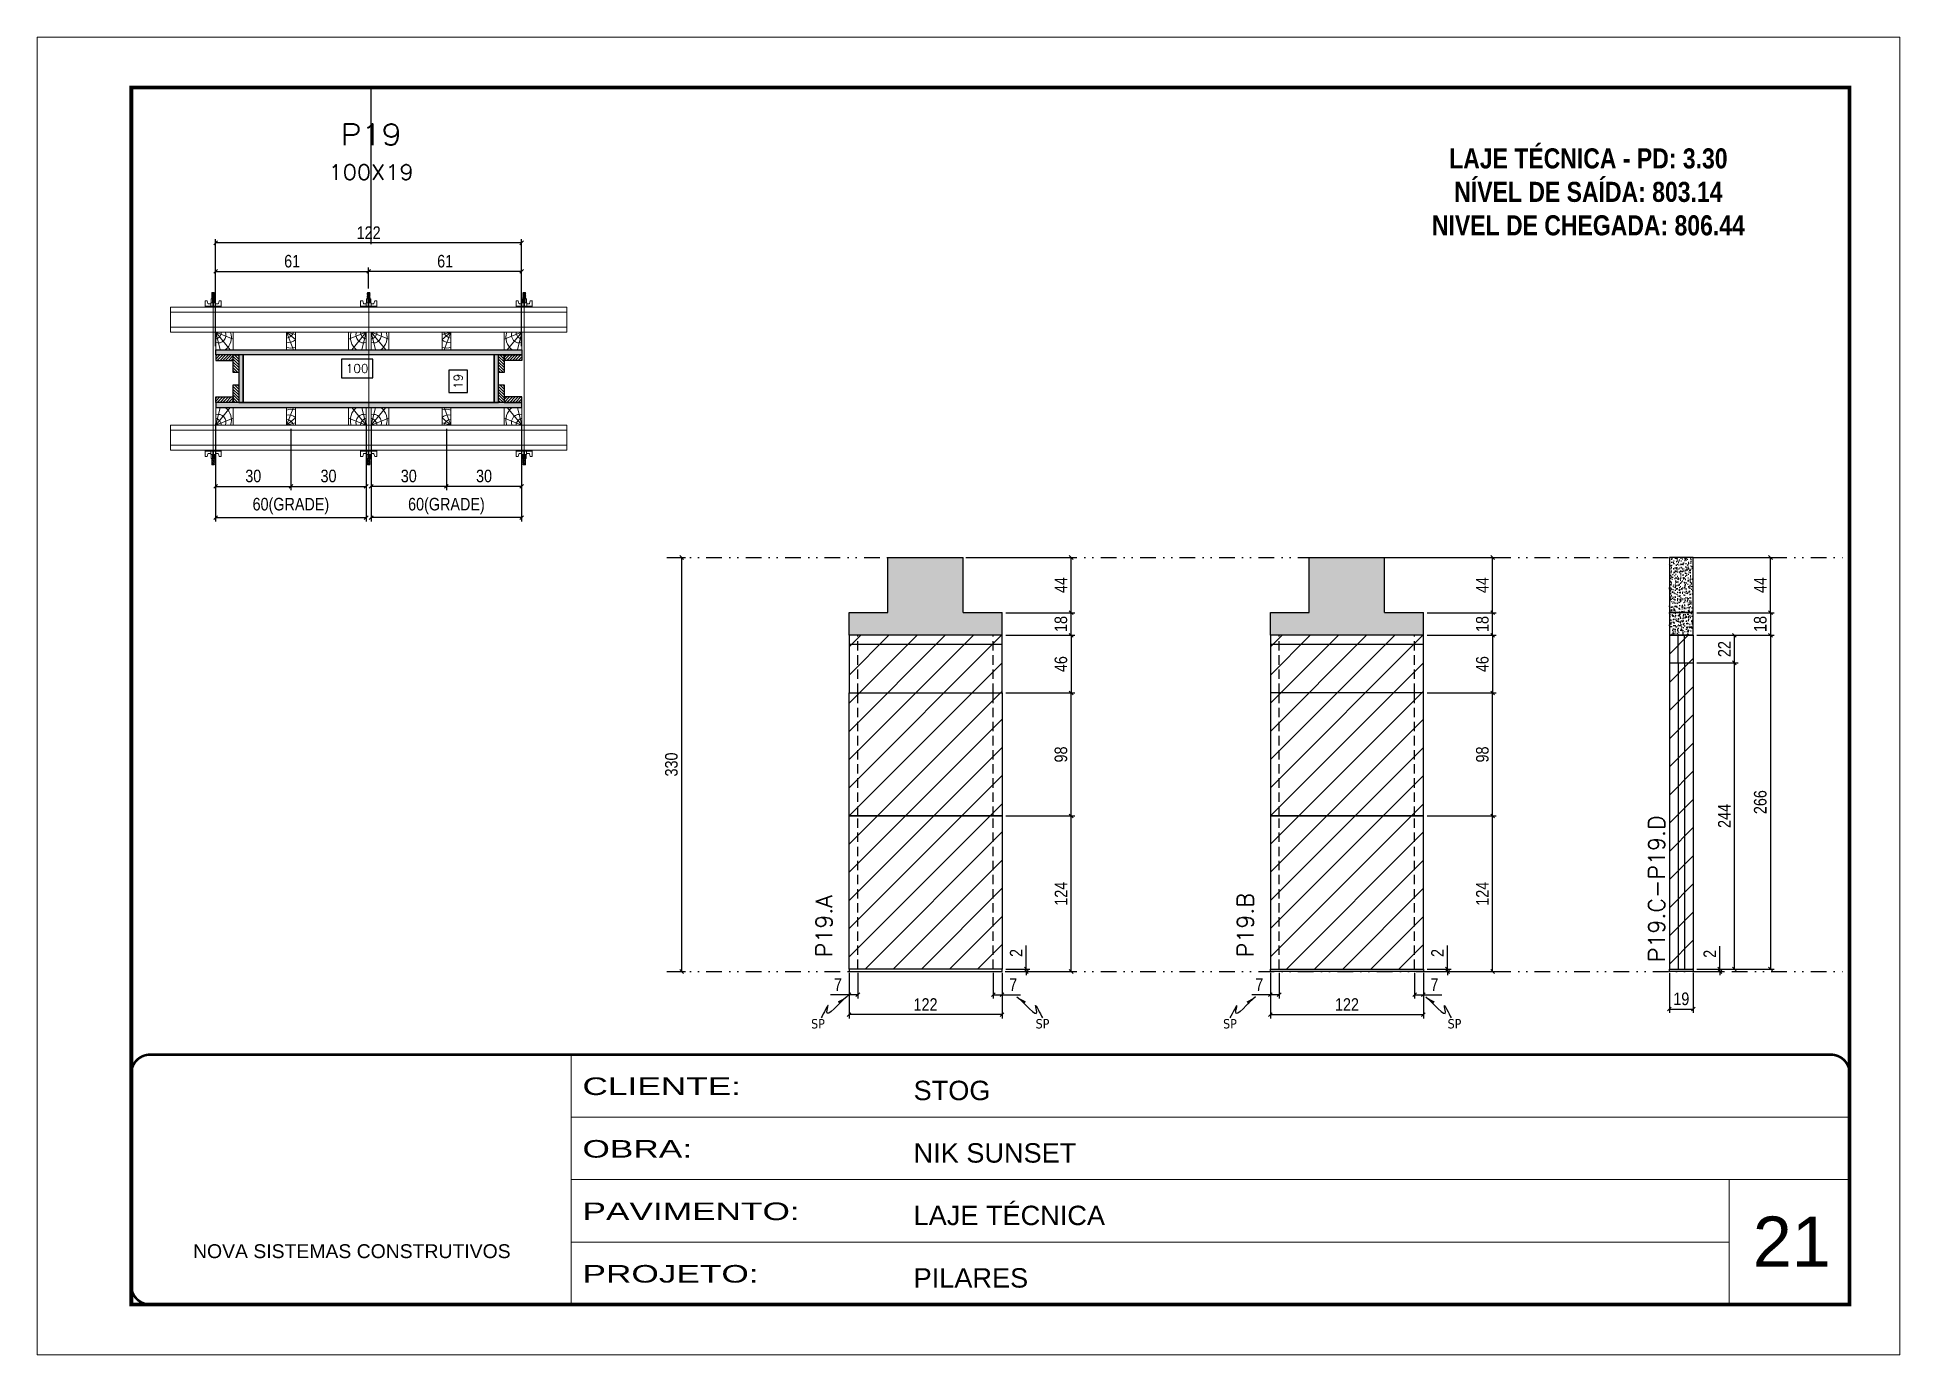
# Model space of a CAD drawing. Extents: x 808 to 7089, y -98 to 17032.
# Drawn here: x 808 to 2293, y 10240 to 11290 of the extents above; entities that cross this region are included whole.
import ezdxf
from ezdxf.enums import TextEntityAlignment as Align

# ---------------------------------------------------------------- set-up
doc = ezdxf.new("R2010")
doc.units = 0
for name, pattern in [('CONTINUO', [0]), ('DASHED', [0.75, 0.5, -0.25]), ('DIVIDE2', [0.625, 0.25, -0.125, 0, -0.125, 0, -0.125]), ('HIDDEN', [0.375, 0.25, -0.125])]:
    doc.linetypes.add(name, pattern=pattern)
for name, color, linetype, lineweight in [('CARIMBO', 255, 'Continuous', 9), ('Folhas', 255, 'Continuous', 9), ('Hachura', 251, 'Continuous', 9), ('Madeira', 126, 'Continuous', 18), ('Perfil Metálico', 224, 'Continuous', 18), ('REAPROVEITAMENTO', 251, 'Continuous', 9), ('SARRAFO DE PRESSAO', 251, 'DASHED', 9), ('Texto Seção', 7, 'Continuous', 15)]:
    doc.layers.add(name, color=color, linetype=linetype, lineweight=lineweight)
for name, color, linetype in [('CHAPA', 1, 'Continuous'), ('COTA', 241, 'Continuous'), ('Cota Seção (2x)', 241, 'Continuous'), ('NOMENCLATURA', 7, 'Continuous'), ('Nível', 160, 'Continuous'), ('Painéis', 200, 'Continuous'), ('SARR_2.2x7', 40, 'Continuous'), ('SARRAFO', 251, 'Continuous'), ('Sarrafo de Pressão', 42, 'HIDDEN'), ('texto', 7, 'Continuous'), ('Texto de Titulo', 7, 'Continuous'), ('Texto Qtd Sarr', 242, 'Continuous')]:
    doc.layers.add(name, color=color, linetype=linetype)
doc.styles.add('ARIAL', font='arial.ttf')
doc.styles.add('COTA TECNICA', font='techl___.ttf', dxfattribs={"height": 10})
doc.styles.add('COTA TECNICA 2X', font='techl___.ttf', dxfattribs={"height": 10})
doc.styles.add('COTA TECNICA-50', font='techl___.ttf', dxfattribs={"height": 10})
doc.styles.add('REGUA-120', font='ROMANS.shx', dxfattribs={"height": 15})
doc.styles.add('ROMANC', font='techb___.ttf', dxfattribs={"height": 2.5})
doc.styles.add('ROMANS', font='romans.shx')
doc.styles.get("Standard").update_dxf_attribs({"font": 'arial.ttf'})
doc.styles.add('Tecnologia', font='')
doc.styles.get('Tecnologia').set_extended_font_data('Forgotten Futurist')
doc.dimstyles.new('COTA PAINEL-50', dxfattribs={"dimtxt": 10, "dimasz": 3, "dimexe": 3, "dimexo": 3, "dimgap": 3, "dimtad": 1, "dimdec": 1, "dimzin": 12, "dimdsep": 46, "dimtxsty": 'COTA TECNICA-50', "dimblk1": 'OBLIQUE', "dimblk2": 'OBLIQUE', "dimsah": 1, "dimcen": 0.9, "dimclrd": 4, "dimclre": 4, "dimclrt": 240, "dimadec": 1, "dimazin": 3, "dimtfac": 1, "dimtdec": 1, "dimtmove": 0, "dimatfit": 3, "dimfxl": 1, "dimtolj": 1, "dimtzin": 12, "dimarcsym": 0})
doc.dimstyles.new('PAINEL', dxfattribs={"dimtxt": 10, "dimasz": 3, "dimexe": 3, "dimexo": 3, "dimgap": 3, "dimtad": 1, "dimdec": 1, "dimzin": 12, "dimdsep": 46, "dimtxsty": 'COTA TECNICA', "dimblk1": 'OBLIQUE', "dimblk2": 'OBLIQUE', "dimsah": 1, "dimcen": 0.9, "dimclrd": 4, "dimclre": 4, "dimclrt": 240, "dimadec": 1, "dimazin": 3, "dimtfac": 1, "dimtdec": 1, "dimtmove": 0, "dimatfit": 3, "dimfxl": 1, "dimtolj": 1, "dimtzin": 12, "dimarcsym": 0})
doc.dimstyles.new('SECAO PILAR', dxfattribs={"dimtxt": 10, "dimasz": 3, "dimexe": 3, "dimexo": 3, "dimgap": 3, "dimtad": 1, "dimdec": 1, "dimlfac": 0.5, "dimzin": 12, "dimdsep": 46, "dimtxsty": 'COTA TECNICA 2X', "dimblk1": 'OBLIQUE', "dimblk2": 'OBLIQUE', "dimsah": 1, "dimcen": 0.9, "dimclrd": 256, "dimclre": 256, "dimclrt": 256, "dimadec": 1, "dimazin": 3, "dimtfac": 1, "dimtdec": 1, "dimtmove": 0, "dimatfit": 3, "dimfxl": 1, "dimtolj": 1, "dimtzin": 12, "dimarcsym": 0})
doc.dimstyles.new('SECÇÃO 2', dxfattribs={"dimtxt": 7, "dimasz": 6, "dimexe": 0.18, "dimexo": 2, "dimgap": -4, "dimtad": 3, "dimdec": 1, "dimlfac": 0.5, "dimzin": 12, "dimdsep": 46, "dimtxsty": 'ROMANS', "dimblk": 'ARCHTICK', "dimcen": 0.09, "dimse1": 1, "dimse2": 1, "dimsd1": 1, "dimsd2": 1, "dimclrd": 180, "dimclre": 5, "dimclrt": 1, "dimadec": 0, "dimazin": 3, "dimtfac": 1, "dimtdec": 1, "dimtofl": 0, "dimtmove": 0, "dimatfit": 3, "dimldrblk": 'ARCHTICK', "dimfxl": 1, "dimtolj": 1, "dimtzin": 0, "dimarcsym": 0})
doc.dimstyles.get("Standard").update_dxf_attribs({"dimtxt": 0.18, "dimasz": 0.18, "dimexe": 0.18, "dimexo": 0.0625, "dimgap": 0.09, "dimtad": 0, "dimtih": 1, "dimtoh": 1, "dimdec": 4, "dimzin": 0, "dimdsep": 46, "dimtxsty": 'Standard', "dimcen": 0.09, "dimadec": 0, "dimazin": 0, "dimtfac": 1, "dimtdec": 4, "dimtofl": 0, "dimtmove": 0, "dimatfit": 3, "dimfxl": 1, "dimtolj": 1, "dimtzin": 0, "dimarcsym": 0})
pattern_1 = [(45, (10453.397, 33927.9203), (-1.12253202, 1.12253202), [])]
pattern_2 = [(45, (10318.397, 33927.9203), (-1.12253202, 1.12253202), [])]
pattern_3 = [(50, (-4768.5, -1148.575), (5.46554, -0.4781726), [0.5715, -6.2865]), (355, (-4768.5, -1148.575), (-1.0573026, 5.7317054), [0.4572, -5.0292175]), (100.451445, (-4768.0445, -1148.615), (4.4082374, 5.2535326), [0.4857003, -5.3427073]), (46.1842, (-4768.5, -1147.051), (8.1323712, -1.26127), [0.85725, -9.42975]), (96.63556, (-4767.822, -1147.156), (7.122124, 7.4227837), [0.7285507, -8.014068]), (351.18415, (-4768.5, -1147.051), (7.122124, 7.4227837), [0.685799, -7.543792]), (21, (-4767.738, -1147.432), (4.5484317, -3.067956), [0.5715, -6.2865]), (326, (-4767.738, -1147.432), (1.8540609, 5.525639), [0.4572, -5.0292]), (71.451445, (-4767.359, -1147.688), (6.4024926, 2.457683), [0.4857003, -5.3426981]), (37.5, (-4768.5, -1148.5751), (0.0926581, 2.53665117), [0, -4.96824, 0, -5.1054, 0, -5.04825]), (7.5, (-4768.5, -1148.575), (2.0045899, 3.00541724), [0, -2.91084, 0, -4.85394, 0, -1.92405]), (327.5, (-4770.1993, -1148.5751), (4.06771786, -0.17186232), [0, -1.905, 0, -5.9436, 0, -7.8867]), (317.5, (-4770.9613, -1148.575), (4.4438754, 0.7627947), [0, -2.4765, 0, -3.94716, 0, -5.6007])]

msp = doc.modelspace()

# ---------------------------------------------------------------- texts
at = {"layer": 'CARIMBO', "style": 'ARIAL'}
msp.add_text('21', height=40, dxfattribs=at).set_placement((2176.03, 10309.75))
at = {"layer": 'NOMENCLATURA', "color": 2, "insert": (2044.91, 11227.74), "char_height": 16, "attachment_point": 2, "style": 'ROMANC'}
msp.add_mtext_dynamic_manual_height_columns('\\PLAJE TÉCNICA - PD: 3.30\\PNÍVEL DE SAÍDA: 803.14\\PNIVEL DE CHEGADA: 806.44', width=328.3607, gutter_width=1, heights=[0], dxfattribs=at)
at = {"layer": 'texto', "color": 0, "char_height": 7.5, "attachment_point": 5}
for insert in [(1430.65, 10503.34), (1609.68, 10503.34), (1759.12, 10503.34), (1938.15, 10503.34)]:
    msp.add_mtext('{\\fTahoma|b0|i0|c0|p34;\\C4;SP}', dxfattribs=dict(at, insert=insert))
at = {"layer": 'Texto Seção', "char_height": 13, "width": 285.3299, "attachment_point": 7, "rotation": 90, "style": 'REGUA-120'}
for s, insert in [('P19.C-P19.D', (2105.76, 10552.43)), ('P19.A', (1441.96, 10556.27)), ('P19.B', (1777.9, 10556.27))]:
    msp.add_mtext(s, dxfattribs=dict(at, insert=insert))

# ---------------------------------------------------------------- blocks, each defined once
blk = doc.blocks.new('9999999999')
at = {"color": 30, "linetype": 'CONTINUO'}
for p, q in [((98564.6, 34230.2), (98564.6, 34429.4)), ((98564.6, 34379.6), (99584, 34379.6)), ((98564.6, 34329.8), (99488, 34329.8)), ((99584, 34329.8), (99488, 34329.8)), ((99488, 34329.8), (99488, 34230.2)), ((98564.6, 34280), (99488, 34280))]:
    blk.add_line(p, q, dxfattribs=at)
at = {"color": 30, "linetype": 'CONTINUO', "const_width": 2}
blk.add_lwpolyline([(99584, 34230.2), (99584, 34414.4, 0.414214), (99569, 34429.4), (98229, 34429.4, 0.414214), (98214, 34414.4), (98214, 34245.2, 0.414214), (98229, 34230.2), (99584, 34230.2)], format="xyb", dxfattribs=at)
at = {"layer": 'Folhas'}
blk.add_lwpolyline([(98139, 34190.2), (99624, 34190.2), (99624, 35240.2), (98139, 35240.2)], close=True, dxfattribs=at)
at = {"layer": 'Folhas', "color": 30, "const_width": 3}
blk.add_lwpolyline([(98214, 34230.2), (99584, 34230.2), (99584, 35200.2), (98214, 35200.2)], close=True, dxfattribs=at)
at = {"color": 7, "linetype": 'Continuous', "ltscale": 5, "style": 'ARIAL'}
for s, height, p in [('STOG', 15.48, (98837.7, 34393.1)), ('NIK SUNSET', 15.48, (98837.7, 34343.3)), ('LAJE TÉCNICA', 15.483, (98837.7, 34293.5)), ('NOVA SISTEMAS CONSTRUTIVOS', 11.059, (98263.2, 34267.2)), ('PILARES', 15.48, (98837.7, 34243.7))]:
    blk.add_text(s, height=height, dxfattribs=at).set_placement(p)
at = {"layer": 'Folhas', "color": 7, "style": 'Tecnologia', "width": 1.5}
for s, p in [('CLIENTE:', (98573.7, 34397.2)), ('OBRA:', (98573.7, 34347.3)), ('PAVIMENTO:', (98573.7, 34297.5)), ('PROJETO:', (98573.7, 34247.7))]:
    blk.add_text(s, height=14, dxfattribs=at).set_placement(p)
blk = doc.blocks.new('titulo1')
at = {"layer": 'Defpoints', "color": 252, "linetype": 'HIDDEN', "ltscale": 2}
blk.add_line((0, 0), (0, 125), dxfattribs=at)
at = {"layer": 'Defpoints', "style": 'ROMANS', "oblique": 15}
blk.add_attdef('FOLHA', text='', height=10, dxfattribs=at).set_placement((0, 15.6), align=Align.MIDDLE_CENTER)
at = {"layer": 'Texto Qtd Sarr', "color": 3, "style": 'ROMANS', "oblique": 15}
for tag, height, p in [('TITULO', 17, (0, 71.4)), ('SEÇÃO', 12, (0, 41.5))]:
    blk.add_attdef(tag, text='', height=height, dxfattribs=at).set_placement(p, align=Align.MIDDLE_CENTER)
blk = doc.blocks.new('*D658')
at = {"layer": 'Cota Seção (2x)', "color": 180, "lineweight": -2, "transparency": 16777216}
for p, q in [((1075.7, 11033.1), (1050.7, 11033.1)), ((1050.7, 11033.1), (1050.7, 11018.1)), ((1075.7, 11018.1), (1075.7, 11033.1)), ((1050.7, 11018.1), (1075.7, 11018.1))]:
    blk.add_line(p, q, dxfattribs=at)
at = {"layer": 'Defpoints', "color": 0, "transparency": 16777216}
for p in [(972.4, 11036.5), (1172.4, 11036.5), (972.4, 11014.1)]:
    blk.add_point(p, dxfattribs=at)
at = {"layer": 'Cota Seção (2x)', "color": 1, "transparency": 16777216, "insert": (1063.2, 11025.6), "char_height": 7, "attachment_point": 5, "style": 'ROMANS'}
blk.add_mtext('\\A1;100', dxfattribs=at)
blk = doc.blocks.new('_ArchTick')
at = {"color": 0, "linetype": 'ByBlock', "const_width": 0.15}
blk.add_lwpolyline([(-0.5, -0.5), (0.5, 0.5)], dxfattribs=at)
blk = doc.blocks.new('_Oblique')
at = {"color": 0, "linetype": 'ByBlock', "lineweight": -2}
blk.add_line((-0.5, -0.5), (0.5, 0.5), dxfattribs=at)
blk = doc.blocks.new('*D659')
at = {"layer": 'Cota Seção (2x)', "lineweight": -2, "transparency": 16777216}
for p, q in [((950.4, 11043.5), (950.4, 11128.8)), ((1194.4, 11125.8), (950.4, 11125.8)), ((1194.4, 11043.5), (1194.4, 11128.8))]:
    blk.add_line(p, q, dxfattribs=at)
at = {"layer": 'Defpoints', "color": 0, "transparency": 16777216}
for p in [(950.4, 11125.8), (950.4, 11040.5), (1194.4, 11040.5)]:
    blk.add_point(p, dxfattribs=at)
at = {"layer": 'Cota Seção (2x)', "lineweight": -2, "transparency": 16777216, "xscale": 3, "yscale": 3, "zscale": 3, "rotation": 180}
blk.add_blockref('_Oblique', (950.4, 11125.8), dxfattribs=at)
at = {"layer": 'Cota Seção (2x)', "lineweight": -2, "transparency": 16777216, "xscale": 3, "yscale": 3, "zscale": 3}
blk.add_blockref('_Oblique', (1194.4, 11125.8), dxfattribs=at)
at = {"layer": 'Cota Seção (2x)', "transparency": 16777216, "insert": (1072.4, 11133.9), "char_height": 10, "attachment_point": 5, "style": 'COTA TECNICA 2X'}
blk.add_mtext('\\A1;122', dxfattribs=at)
blk = doc.blocks.new('*D660')
at = {"layer": 'Cota Seção (2x)', "lineweight": -2, "transparency": 16777216}
for p, q in [((1072.4, 11089.3), (1072.4, 11106)), ((1194.4, 11103), (1072.4, 11103)), ((1194.4, 11077.5), (1194.4, 11106))]:
    blk.add_line(p, q, dxfattribs=at)
at = {"layer": 'Defpoints', "color": 0, "transparency": 16777216}
for p in [(1072.4, 11103), (1072.4, 11086.3), (1194.4, 11074.5)]:
    blk.add_point(p, dxfattribs=at)
at = {"layer": 'Cota Seção (2x)', "lineweight": -2, "transparency": 16777216, "xscale": 3, "yscale": 3, "zscale": 3, "rotation": 180}
blk.add_blockref('_Oblique', (1072.4, 11103), dxfattribs=at)
at = {"layer": 'Cota Seção (2x)', "lineweight": -2, "transparency": 16777216, "xscale": 3, "yscale": 3, "zscale": 3}
blk.add_blockref('_Oblique', (1194.4, 11103), dxfattribs=at)
at = {"layer": 'Cota Seção (2x)', "transparency": 16777216, "insert": (1133.4, 11111.1), "char_height": 10, "attachment_point": 5, "style": 'COTA TECNICA 2X'}
blk.add_mtext('\\A1;61', dxfattribs=at)
blk = doc.blocks.new('*D661')
at = {"layer": 'Cota Seção (2x)', "lineweight": -2, "transparency": 16777216}
for p, q in [((950.4, 11077.5), (950.4, 11106)), ((950.4, 11103), (1072.4, 11103)), ((1072.4, 11089.3), (1072.4, 11106))]:
    blk.add_line(p, q, dxfattribs=at)
at = {"layer": 'Defpoints', "color": 0, "transparency": 16777216}
for p in [(1072.4, 11103), (1072.4, 11086.3), (950.4, 11074.5)]:
    blk.add_point(p, dxfattribs=at)
at = {"layer": 'Cota Seção (2x)', "lineweight": -2, "transparency": 16777216, "xscale": 3, "yscale": 3, "zscale": 3, "rotation": 180}
blk.add_blockref('_Oblique', (950.4, 11103), dxfattribs=at)
at = {"layer": 'Cota Seção (2x)', "lineweight": -2, "transparency": 16777216, "xscale": 3, "yscale": 3, "zscale": 3}
blk.add_blockref('_Oblique', (1072.4, 11103), dxfattribs=at)
at = {"layer": 'Cota Seção (2x)', "transparency": 16777216, "insert": (1011.4, 11111.1), "char_height": 10, "attachment_point": 5, "style": 'COTA TECNICA 2X'}
blk.add_mtext('\\A1;61', dxfattribs=at)
blk = doc.blocks.new('*D662')
at = {"layer": 'Cota Seção (2x)', "color": 180, "lineweight": -2, "transparency": 16777216}
for p, q in [((1151.3, 11024.4), (1136.3, 11024.4)), ((1136.3, 11024.4), (1136.3, 11006.4)), ((1151.3, 11006.4), (1151.3, 11024.4)), ((1136.3, 11006.4), (1151.3, 11006.4))]:
    blk.add_line(p, q, dxfattribs=at)
at = {"layer": 'Defpoints', "color": 0, "transparency": 16777216}
for p in [(1172.4, 11036.5), (1155.3, 10998.5), (1172.4, 10998.5)]:
    blk.add_point(p, dxfattribs=at)
at = {"layer": 'Cota Seção (2x)', "color": 1, "transparency": 16777216, "insert": (1143.8, 11015.4), "char_height": 7, "attachment_point": 5, "rotation": 90, "style": 'ROMANS'}
blk.add_mtext('\\A1;19', dxfattribs=at)
blk = doc.blocks.new('C')
at = {"layer": 'Hachura', "color": 0}
for p, q in [((0, 3.22), (0, -3.22)), ((0.45, 3.22), (0, 3.22)), ((0.46, 3.16), (0, 3.16)), ((0.46, 3.05), (0, 3.05)), ((0.46, 2.88), (0, 2.88)), ((0, 2.75), (0, -1.16)), ((0.46, 2.65), (0, 2.65)), ((0.46, 2.23), (0, 2.23)), ((0.46, 1.51), (0, 1.51)), ((0.39, 0.49), (0.17, 0.49)), ((0.45, -3.23), (0.45, 3.22)), ((0.45, 3.22), (2.58, 3.22)), ((1.74, 0.97), (0.45, 0.97)), ((1.45, 0.1), (0.45, 0.1)), ((1.35, 1.94), (1.35, 0.96)), ((2.58, 2.39), (1.47, 2.09)), ((1.74, -0.97), (1.74, 0.97)), ((1.74, 0.97), (1.74, 0.84)), ((1.74, 0.97), (1.74, 0.84)), ((1.74, 0.84), (3.35, 0.84)), ((3.35, 0.45), (1.74, 0.45)), ((2.58, 3.22), (2.58, 2.39)), ((3.32, 0.84), (3.32, -0.84)), ((3.35, 0.84), (3.35, -0.84)), ((3.68, 0.45), (3.35, 0.45)), ((3.84, -0.52), (3.35, 0.45)), ((3.35, 0.06), (3.67, -0.57)), ((3.68, 0.45), (4.16, -0.52)), ((3.72, 0.5), (4.25, -0.57)), ((4.37, -0.55), (3.83, 0.53)), ((4.15, 0.45), (3.93, 0.45)), ((4.42, -0.52), (3.93, 0.45)), ((4.15, 0.45), (4.26, 0.45)), ((4.26, 0.45), (4.74, -0.52)), ((4.3, 0.5), (4.83, -0.57)), ((4.95, -0.55), (4.41, 0.53)), ((4.51, 0.45), (4.84, 0.45)), ((5, -0.52), (4.51, 0.45)), ((4.84, 0.45), (5.32, -0.52)), ((4.88, 0.5), (5.41, -0.57)), ((5.53, -0.55), (4.99, 0.53)), ((5.58, -0.52), (5.09, 0.45)), ((5.42, 0.45), (5.09, 0.45)), ((5.58, -0.52), (5.09, 0.45)), ((5.42, 0.45), (5.74, -0.19)), ((5.46, 0.5), (5.74, -0.07)), ((5.74, 0.19), (5.57, 0.53)), ((5.74, 0.32), (5.68, 0.45)), ((5.68, 0.45), (5.74, 0.45)), ((5.74, 0.45), (5.9, 0.29)), ((5.74, 0.45), (5.74, -0.52)), ((5.9, -0.36), (5.9, 0.29)), ((0.45, 0), (0, 0)), ((0.46, -1.52), (0, -1.52)), ((0.46, -2.23), (0, -2.23)), ((0.46, -2.65), (0, -2.65)), ((0.46, -2.88), (0, -2.88)), ((0.46, -3.05), (0, -3.05)), ((0.46, -3.16), (0, -3.16)), ((0, -3.22), (2.57, -3.22)), ((0.08, -0.48), (0.29, -0.48)), ((0.29, -0.48), (0.4, -0.48)), ((0.45, 0), (0.45, -0.97)), ((0.45, -0.16), (1.45, -0.16)), ((0.45, -0.65), (0.45, -0.32)), ((0.45, -3.23), (0.45, -0.65)), ((0.45, -0.97), (1.74, -0.97)), ((1.35, -1.94), (1.35, -0.97)), ((2.58, -2.39), (1.47, -2.1)), ((3.35, -0.32), (1.74, -0.32)), ((3.35, -0.84), (1.74, -0.84)), ((2.58, -3.23), (2.58, -2.39)), ((3.35, -0.07), (3.58, -0.52)), ((3.35, -0.52), (3.58, -0.52)), ((3.84, -0.52), (4.16, -0.52)), ((4.42, -0.52), (4.74, -0.52)), ((4.63, -0.52), (4.74, -0.52)), ((5, -0.52), (5.32, -0.52)), ((5.58, -0.52), (5.74, -0.52)), ((5.74, -0.52), (5.9, -0.36)), ((5.74, -0.52), (5.74, -0.52))]:
    blk.add_line(p, q, dxfattribs=at)
for centre, radius, start, end in [((1.52, 1.94), 0.161, 104.74356, 180), ((1.44, -0.03), 0.129, 272.69497, 87.30503), ((3.81, 0.39), 0.143, 25.56881, 154.43119), ((4.39, 0.39), 0.143, 25.56881, 154.43119), ((4.97, 0.39), 0.143, 25.56881, 154.43119), ((5.55, 0.39), 0.143, 25.56881, 154.43119), ((0.17, -0.37), 0.174, 221.74404, 317.85924), ((1.52, -1.94), 0.161, 180, 255.25644), ((3.71, -0.4), 0.174, 222.14076, 318.25596), ((4.29, -0.4), 0.174, 222.14076, 318.25596), ((4.87, -0.4), 0.174, 222.14076, 318.25596), ((5.45, -0.4), 0.174, 222.14076, 318.25596), ((5.61, -0.4), 0.174, 317.85924, 318.25596)]:
    blk.add_arc(centre, radius, start, end, dxfattribs=at)
blk = doc.blocks.new('PONTALETE')
at = {"layer": 'Madeira'}
for q in [(2.71, 7), (7, 5.76), (7, 1.74)]:
    blk.add_line((0, 0), q, dxfattribs=at)
blk.add_lwpolyline([(0, 0), (7, 0), (7, 7), (0, 7)], close=True, dxfattribs=at)
for centre, radius, start, end in [((2.04, 0.06), 6.23, 37.28179, 109.09128), ((1.09, 0.9), 3.19, 343.60304, 109.98471), ((-0.21, -0.78), 3.09, 14.63219, 86.0383)]:
    blk.add_arc(centre, radius, start, end, dxfattribs=at)
blk = doc.blocks.new('*D640')
at = {"layer": 'Cota Seção (2x)', "lineweight": -2, "transparency": 16777216}
for p, q in [((1074.4, 10981.8), (1074.4, 10903.8)), ((1194.4, 10981.8), (1194.4, 10903.8)), ((1194.4, 10906.8), (1074.4, 10906.8))]:
    blk.add_line(p, q, dxfattribs=at)
at = {"layer": 'Defpoints', "color": 0, "transparency": 16777216}
for p in [(1074.4, 10984.8), (1194.4, 10984.8), (1074.4, 10906.8)]:
    blk.add_point(p, dxfattribs=at)
at = {"layer": 'Cota Seção (2x)', "lineweight": -2, "transparency": 16777216, "xscale": 3, "yscale": 3, "zscale": 3, "rotation": 180}
blk.add_blockref('_Oblique', (1074.4, 10906.8), dxfattribs=at)
at = {"layer": 'Cota Seção (2x)', "lineweight": -2, "transparency": 16777216, "xscale": 3, "yscale": 3, "zscale": 3}
blk.add_blockref('_Oblique', (1194.4, 10906.8), dxfattribs=at)
at = {"layer": 'Cota Seção (2x)', "transparency": 16777216, "insert": (1134.4, 10916), "char_height": 10, "attachment_point": 5, "style": 'COTA TECNICA 2X'}
blk.add_mtext('\\A1;60(GRADE)', dxfattribs=at)
blk = doc.blocks.new('MEIO PONTALETE')
at = {"layer": 'Madeira'}
for q in [(2.71, 7), (3.5, 2.88), (3.5, 0.87)]:
    blk.add_line((0, 0), q, dxfattribs=at)
blk.add_lwpolyline([(0, 0), (3.5, 0), (3.5, 7), (0, 7)], close=True, dxfattribs=at)
for centre, radius, start, end in [((2.04, 0.06), 6.23, 76.44987, 109.09128), ((1.09, 0.9), 3.19, 40.90626, 109.98471), ((-0.21, -0.78), 3.09, 14.63219, 86.0383)]:
    blk.add_arc(centre, radius, start, end, dxfattribs=at)
blk = doc.blocks.new('*D666')
at = {"layer": 'Cota Seção (2x)', "lineweight": -2, "transparency": 16777216}
for p, q in [((1134.4, 10977.5), (1134.4, 10928.7)), ((1194.4, 10977.5), (1194.4, 10928.7)), ((1194.4, 10931.7), (1134.4, 10931.7))]:
    blk.add_line(p, q, dxfattribs=at)
at = {"layer": 'Defpoints', "color": 0, "transparency": 16777216}
for p in [(1134.4, 10980.5), (1194.4, 10980.5), (1134.4, 10931.7)]:
    blk.add_point(p, dxfattribs=at)
at = {"layer": 'Cota Seção (2x)', "lineweight": -2, "transparency": 16777216, "xscale": 3, "yscale": 3, "zscale": 3, "rotation": 180}
blk.add_blockref('_Oblique', (1134.4, 10931.7), dxfattribs=at)
at = {"layer": 'Cota Seção (2x)', "lineweight": -2, "transparency": 16777216, "xscale": 3, "yscale": 3, "zscale": 3}
blk.add_blockref('_Oblique', (1194.4, 10931.7), dxfattribs=at)
at = {"layer": 'Cota Seção (2x)', "transparency": 16777216, "insert": (1164.4, 10939.9), "char_height": 10, "attachment_point": 5, "style": 'COTA TECNICA 2X'}
blk.add_mtext('\\A1;30', dxfattribs=at)
blk = doc.blocks.new('*D667')
at = {"layer": 'Cota Seção (2x)', "lineweight": -2, "transparency": 16777216}
for p, q in [((1074.4, 10977.5), (1074.4, 10928.7)), ((1134.4, 10977.5), (1134.4, 10928.7)), ((1134.4, 10931.7), (1074.4, 10931.7))]:
    blk.add_line(p, q, dxfattribs=at)
at = {"layer": 'Defpoints', "color": 0, "transparency": 16777216}
for p in [(1074.4, 10980.5), (1134.4, 10980.5), (1074.4, 10931.7)]:
    blk.add_point(p, dxfattribs=at)
at = {"layer": 'Cota Seção (2x)', "lineweight": -2, "transparency": 16777216, "xscale": 3, "yscale": 3, "zscale": 3, "rotation": 180}
blk.add_blockref('_Oblique', (1074.4, 10931.7), dxfattribs=at)
at = {"layer": 'Cota Seção (2x)', "lineweight": -2, "transparency": 16777216, "xscale": 3, "yscale": 3, "zscale": 3}
blk.add_blockref('_Oblique', (1134.4, 10931.7), dxfattribs=at)
at = {"layer": 'Cota Seção (2x)', "transparency": 16777216, "insert": (1104.4, 10939.9), "char_height": 10, "attachment_point": 5, "style": 'COTA TECNICA 2X'}
blk.add_mtext('\\A1;30', dxfattribs=at)
blk = doc.blocks.new('*D641')
at = {"layer": 'Cota Seção (2x)', "lineweight": -2, "transparency": 16777216}
for p, q in [((950.4, 10981.8), (950.4, 10903.8)), ((1070.4, 10981.8), (1070.4, 10903.8)), ((950.4, 10906.8), (1070.4, 10906.8))]:
    blk.add_line(p, q, dxfattribs=at)
at = {"layer": 'Defpoints', "color": 0, "transparency": 16777216}
for p in [(950.4, 10984.8), (1070.4, 10984.8), (1070.4, 10906.8)]:
    blk.add_point(p, dxfattribs=at)
at = {"layer": 'Cota Seção (2x)', "lineweight": -2, "transparency": 16777216, "xscale": 3, "yscale": 3, "zscale": 3, "rotation": 180}
blk.add_blockref('_Oblique', (950.4, 10906.8), dxfattribs=at)
at = {"layer": 'Cota Seção (2x)', "lineweight": -2, "transparency": 16777216, "xscale": 3, "yscale": 3, "zscale": 3}
blk.add_blockref('_Oblique', (1070.4, 10906.8), dxfattribs=at)
at = {"layer": 'Cota Seção (2x)', "transparency": 16777216, "insert": (1010.4, 10916), "char_height": 10, "attachment_point": 5, "style": 'COTA TECNICA 2X'}
blk.add_mtext('\\A1;60(GRADE)', dxfattribs=at)
blk = doc.blocks.new('*D668')
at = {"layer": 'Cota Seção (2x)', "lineweight": -2, "transparency": 16777216}
for p, q in [((950.4, 10977.5), (950.4, 10928.7)), ((1010.4, 10977.5), (1010.4, 10928.7)), ((950.4, 10931.7), (1010.4, 10931.7))]:
    blk.add_line(p, q, dxfattribs=at)
at = {"layer": 'Defpoints', "color": 0, "transparency": 16777216}
for p in [(950.4, 10980.5), (1010.4, 10980.5), (1010.4, 10931.7)]:
    blk.add_point(p, dxfattribs=at)
at = {"layer": 'Cota Seção (2x)', "lineweight": -2, "transparency": 16777216, "xscale": 3, "yscale": 3, "zscale": 3, "rotation": 180}
blk.add_blockref('_Oblique', (950.4, 10931.7), dxfattribs=at)
at = {"layer": 'Cota Seção (2x)', "lineweight": -2, "transparency": 16777216, "xscale": 3, "yscale": 3, "zscale": 3}
blk.add_blockref('_Oblique', (1010.4, 10931.7), dxfattribs=at)
at = {"layer": 'Cota Seção (2x)', "transparency": 16777216, "insert": (980.4, 10939.9), "char_height": 10, "attachment_point": 5, "style": 'COTA TECNICA 2X'}
blk.add_mtext('\\A1;30', dxfattribs=at)
blk = doc.blocks.new('*D669')
at = {"layer": 'Cota Seção (2x)', "lineweight": -2, "transparency": 16777216}
for p, q in [((1010.4, 10977.5), (1010.4, 10928.7)), ((1070.4, 10977.5), (1070.4, 10928.7)), ((1010.4, 10931.7), (1070.4, 10931.7))]:
    blk.add_line(p, q, dxfattribs=at)
at = {"layer": 'Defpoints', "color": 0, "transparency": 16777216}
for p in [(1010.4, 10980.5), (1070.4, 10980.5), (1070.4, 10931.7)]:
    blk.add_point(p, dxfattribs=at)
at = {"layer": 'Cota Seção (2x)', "lineweight": -2, "transparency": 16777216, "xscale": 3, "yscale": 3, "zscale": 3, "rotation": 180}
blk.add_blockref('_Oblique', (1010.4, 10931.7), dxfattribs=at)
at = {"layer": 'Cota Seção (2x)', "lineweight": -2, "transparency": 16777216, "xscale": 3, "yscale": 3, "zscale": 3}
blk.add_blockref('_Oblique', (1070.4, 10931.7), dxfattribs=at)
at = {"layer": 'Cota Seção (2x)', "transparency": 16777216, "insert": (1040.4, 10939.9), "char_height": 10, "attachment_point": 5, "style": 'COTA TECNICA 2X'}
blk.add_mtext('\\A1;30', dxfattribs=at)
blk = doc.blocks.new('*D670')
at = {"layer": 'COTA', "color": 4, "lineweight": -2, "transparency": 16777216}
for p, q in [((1313.2, 10875), (1325, 10875)), ((1322, 10545), (1322, 10875)), ((1313.2, 10545), (1325, 10545))]:
    blk.add_line(p, q, dxfattribs=at)
at = {"layer": 'Defpoints', "color": 0, "transparency": 16777216}
for p in [(1310.2, 10875), (1322, 10875), (1310.2, 10545)]:
    blk.add_point(p, dxfattribs=at)
at = {"layer": 'COTA', "color": 4, "lineweight": -2, "transparency": 16777216, "xscale": 3, "yscale": 3, "zscale": 3}
for p, rotation in [((1322, 10875), 90), ((1322, 10545), 270)]:
    blk.add_blockref('_Oblique', p, dxfattribs=dict(at, rotation=rotation))
at = {"layer": 'COTA', "color": 240, "transparency": 16777216, "insert": (1313.8, 10710), "char_height": 10, "attachment_point": 5, "rotation": 90, "style": 'COTA TECNICA-50'}
blk.add_mtext('\\A1;330', dxfattribs=at)
blk = doc.blocks.new('*D642')
at = {"layer": 'COTA', "color": 4, "lineweight": -2, "transparency": 16777216}
for p, q in [((1455.4, 10544), (1455.4, 10507.7)), ((1577.4, 10544), (1577.4, 10507.7)), ((1577.4, 10510.7), (1455.4, 10510.7))]:
    blk.add_line(p, q, dxfattribs=at)
at = {"layer": 'Defpoints', "color": 0, "transparency": 16777216}
for p in [(1455.4, 10547), (1577.4, 10547), (1455.4, 10510.7)]:
    blk.add_point(p, dxfattribs=at)
at = {"layer": 'COTA', "color": 4, "lineweight": -2, "transparency": 16777216, "xscale": 3, "yscale": 3, "zscale": 3, "rotation": 180}
blk.add_blockref('_Oblique', (1455.4, 10510.7), dxfattribs=at)
at = {"layer": 'COTA', "color": 4, "lineweight": -2, "transparency": 16777216, "xscale": 3, "yscale": 3, "zscale": 3}
blk.add_blockref('_Oblique', (1577.4, 10510.7), dxfattribs=at)
at = {"layer": 'COTA', "color": 240, "transparency": 16777216, "insert": (1516.4, 10518.7), "char_height": 10, "attachment_point": 5, "style": 'COTA TECNICA'}
blk.add_mtext('\\A1;122', dxfattribs=at)
blk = doc.blocks.new('*D643')
at = {"layer": 'COTA', "color": 4, "lineweight": -2, "transparency": 16777216}
for p, q in [((1570.4, 10544), (1570.4, 10523.5)), ((1577.4, 10542), (1577.4, 10523.5)), ((1570.4, 10526.5), (1577.4, 10526.5)), ((1577.4, 10526.5), (1592.2, 10526.5))]:
    blk.add_line(p, q, dxfattribs=at)
at = {"layer": 'Defpoints', "color": 0, "transparency": 16777216}
for p in [(1570.4, 10547), (1577.4, 10545), (1577.4, 10526.5)]:
    blk.add_point(p, dxfattribs=at)
at = {"layer": 'COTA', "color": 4, "lineweight": -2, "transparency": 16777216, "xscale": 3, "yscale": 3, "zscale": 3, "rotation": 180}
blk.add_blockref('_Oblique', (1570.4, 10526.5), dxfattribs=at)
at = {"layer": 'COTA', "color": 4, "lineweight": -2, "transparency": 16777216, "xscale": 3, "yscale": 3, "zscale": 3}
blk.add_blockref('_Oblique', (1577.4, 10526.5), dxfattribs=at)
at = {"layer": 'COTA', "color": 240, "transparency": 16777216, "insert": (1586.3, 10534.6), "char_height": 10, "attachment_point": 5, "style": 'COTA TECNICA-50'}
blk.add_mtext('\\A1;7', dxfattribs=at)
blk = doc.blocks.new('*D644')
at = {"layer": 'COTA', "color": 4, "lineweight": -2, "transparency": 16777216}
for p, q in [((1462.4, 10544), (1462.4, 10523.5)), ((1455.4, 10542), (1455.4, 10523.5)), ((1455.4, 10526.5), (1440.7, 10526.5)), ((1462.4, 10526.5), (1455.4, 10526.5))]:
    blk.add_line(p, q, dxfattribs=at)
at = {"layer": 'Defpoints', "color": 0, "transparency": 16777216}
for p in [(1455.4, 10545), (1462.4, 10547), (1455.4, 10526.5)]:
    blk.add_point(p, dxfattribs=at)
at = {"layer": 'COTA', "color": 4, "lineweight": -2, "transparency": 16777216, "xscale": 3, "yscale": 3, "zscale": 3, "rotation": 180}
blk.add_blockref('_Oblique', (1455.4, 10526.5), dxfattribs=at)
at = {"layer": 'COTA', "color": 4, "lineweight": -2, "transparency": 16777216, "xscale": 3, "yscale": 3, "zscale": 3}
blk.add_blockref('_Oblique', (1462.4, 10526.5), dxfattribs=at)
at = {"layer": 'COTA', "color": 240, "transparency": 16777216, "insert": (1446.6, 10534.6), "char_height": 10, "attachment_point": 5, "style": 'COTA TECNICA-50'}
blk.add_mtext('\\A1;7', dxfattribs=at)
blk = doc.blocks.new('*D645')
at = {"layer": 'COTA', "color": 4, "linetype": 'ByBlock', "lineweight": -2, "transparency": 16777216}
for p, q in [((1580.4, 10669), (1635.5, 10669)), ((1632.5, 10545), (1632.5, 10669)), ((1580.4, 10545), (1635.5, 10545))]:
    blk.add_line(p, q, dxfattribs=at)
at = {"layer": 'Defpoints', "color": 0, "linetype": 'ByBlock', "transparency": 16777216}
for p in [(1577.4, 10669), (1632.5, 10669), (1577.4, 10545)]:
    blk.add_point(p, dxfattribs=at)
at = {"layer": 'COTA', "color": 4, "linetype": 'ByBlock', "lineweight": -2, "transparency": 16777216, "xscale": 3, "yscale": 3, "zscale": 3}
for p, rotation in [((1632.5, 10669), 90), ((1632.5, 10545), 270)]:
    blk.add_blockref('_Oblique', p, dxfattribs=dict(at, rotation=rotation))
at = {"layer": 'COTA', "color": 240, "linetype": 'ByBlock', "transparency": 16777216, "insert": (1624.4, 10607), "char_height": 10, "attachment_point": 5, "rotation": 90, "style": 'COTA TECNICA'}
blk.add_mtext('\\A1;124', dxfattribs=at)
blk = doc.blocks.new('*D646')
at = {"layer": 'COTA', "color": 4, "lineweight": -2, "transparency": 16777216}
for p, q in [((1596.7, 10547), (1596.7, 10565.8)), ((1580.4, 10547), (1599.7, 10547)), ((1580.4, 10545), (1599.7, 10545)), ((1596.7, 10545), (1596.7, 10547)), ((1596.7, 10545), (1596.7, 10542))]:
    blk.add_line(p, q, dxfattribs=at)
at = {"layer": 'Defpoints', "color": 0, "transparency": 16777216}
for p in [(1577.4, 10547), (1577.4, 10545), (1596.7, 10545)]:
    blk.add_point(p, dxfattribs=at)
at = {"layer": 'COTA', "color": 4, "lineweight": -2, "transparency": 16777216, "xscale": 3, "yscale": 3, "zscale": 3}
for p, rotation in [((1596.7, 10547), 270), ((1596.7, 10545), 90)]:
    blk.add_blockref('_Oblique', p, dxfattribs=dict(at, rotation=rotation))
at = {"layer": 'COTA', "color": 240, "transparency": 16777216, "insert": (1588.7, 10559.8), "char_height": 10, "attachment_point": 5, "rotation": 90, "style": 'COTA TECNICA-50'}
blk.add_mtext('\\A1;2', dxfattribs=at)
blk = doc.blocks.new('*D647')
at = {"layer": 'COTA', "color": 4, "linetype": 'ByBlock', "lineweight": -2, "transparency": 16777216}
for p, q in [((1580.4, 10669), (1635.5, 10669)), ((1632.5, 10545), (1632.5, 10669)), ((1580.4, 10545), (1635.5, 10545))]:
    blk.add_line(p, q, dxfattribs=at)
at = {"layer": 'Defpoints', "color": 0, "linetype": 'ByBlock', "transparency": 16777216}
for p in [(1577.4, 10669), (1632.5, 10669), (1577.4, 10545)]:
    blk.add_point(p, dxfattribs=at)
at = {"layer": 'COTA', "color": 4, "linetype": 'ByBlock', "lineweight": -2, "transparency": 16777216, "xscale": 3, "yscale": 3, "zscale": 3}
for p, rotation in [((1632.5, 10669), 90), ((1632.5, 10545), 270)]:
    blk.add_blockref('_Oblique', p, dxfattribs=dict(at, rotation=rotation))
at = {"layer": 'COTA', "color": 240, "linetype": 'ByBlock', "transparency": 16777216, "insert": (1624.4, 10607), "char_height": 10, "attachment_point": 5, "rotation": 90, "style": 'COTA TECNICA'}
blk.add_mtext('\\A1;124', dxfattribs=at)
blk = doc.blocks.new('*D648')
at = {"layer": 'COTA', "color": 4, "lineweight": -2, "transparency": 16777216}
for p, q in [((1580.4, 10767), (1635.5, 10767)), ((1632.5, 10669), (1632.5, 10767)), ((1580.4, 10669), (1635.5, 10669))]:
    blk.add_line(p, q, dxfattribs=at)
at = {"layer": 'Defpoints', "color": 0, "transparency": 16777216}
for p in [(1577.4, 10767), (1632.5, 10767), (1577.4, 10669)]:
    blk.add_point(p, dxfattribs=at)
at = {"layer": 'COTA', "color": 4, "lineweight": -2, "transparency": 16777216, "xscale": 3, "yscale": 3, "zscale": 3}
for p, rotation in [((1632.5, 10767), 90), ((1632.5, 10669), 270)]:
    blk.add_blockref('_Oblique', p, dxfattribs=dict(at, rotation=rotation))
at = {"layer": 'COTA', "color": 240, "transparency": 16777216, "insert": (1624.4, 10718), "char_height": 10, "attachment_point": 5, "rotation": 90, "style": 'COTA TECNICA-50'}
blk.add_mtext('\\A1;98', dxfattribs=at)
blk = doc.blocks.new('*D649')
at = {"layer": 'COTA', "color": 4, "lineweight": -2, "transparency": 16777216}
for p, q in [((1580.4, 10813), (1635.5, 10813)), ((1632.5, 10813), (1632.5, 10767)), ((1580.4, 10767), (1635.5, 10767))]:
    blk.add_line(p, q, dxfattribs=at)
at = {"layer": 'Defpoints', "color": 0, "transparency": 16777216}
for p in [(1577.4, 10813), (1577.4, 10767), (1632.5, 10767)]:
    blk.add_point(p, dxfattribs=at)
at = {"layer": 'COTA', "color": 4, "lineweight": -2, "transparency": 16777216, "xscale": 3, "yscale": 3, "zscale": 3}
for p, rotation in [((1632.5, 10813), 90), ((1632.5, 10767), 270)]:
    blk.add_blockref('_Oblique', p, dxfattribs=dict(at, rotation=rotation))
at = {"layer": 'COTA', "color": 240, "transparency": 16777216, "insert": (1624.4, 10790), "char_height": 10, "attachment_point": 5, "rotation": 90, "style": 'COTA TECNICA-50'}
blk.add_mtext('\\A1;46', dxfattribs=at)
blk = doc.blocks.new('*D650')
at = {"layer": 'COTA', "color": 4, "lineweight": -2, "transparency": 16777216}
for p, q in [((1791.4, 10544), (1791.4, 10507.7)), ((1913.4, 10544), (1913.4, 10507.7)), ((1791.4, 10510.7), (1913.4, 10510.7))]:
    blk.add_line(p, q, dxfattribs=at)
at = {"layer": 'Defpoints', "color": 0, "transparency": 16777216}
for p in [(1791.4, 10547), (1913.4, 10547), (1913.4, 10510.7)]:
    blk.add_point(p, dxfattribs=at)
at = {"layer": 'COTA', "color": 4, "lineweight": -2, "transparency": 16777216, "xscale": 3, "yscale": 3, "zscale": 3, "rotation": 180}
blk.add_blockref('_Oblique', (1791.4, 10510.7), dxfattribs=at)
at = {"layer": 'COTA', "color": 4, "lineweight": -2, "transparency": 16777216, "xscale": 3, "yscale": 3, "zscale": 3}
blk.add_blockref('_Oblique', (1913.4, 10510.7), dxfattribs=at)
at = {"layer": 'COTA', "color": 240, "transparency": 16777216, "insert": (1852.4, 10518.7), "char_height": 10, "attachment_point": 5, "style": 'COTA TECNICA'}
blk.add_mtext('\\A1;122', dxfattribs=at)
blk = doc.blocks.new('*D651')
at = {"layer": 'COTA', "color": 4, "lineweight": -2, "transparency": 16777216}
for p, q in [((1798.4, 10544), (1798.4, 10523.5)), ((1791.4, 10542), (1791.4, 10523.5)), ((1791.4, 10526.5), (1776.6, 10526.5)), ((1798.4, 10526.5), (1791.4, 10526.5))]:
    blk.add_line(p, q, dxfattribs=at)
at = {"layer": 'Defpoints', "color": 0, "transparency": 16777216}
for p in [(1791.4, 10545), (1798.4, 10547), (1791.4, 10526.5)]:
    blk.add_point(p, dxfattribs=at)
at = {"layer": 'COTA', "color": 4, "lineweight": -2, "transparency": 16777216, "xscale": 3, "yscale": 3, "zscale": 3, "rotation": 180}
blk.add_blockref('_Oblique', (1791.4, 10526.5), dxfattribs=at)
at = {"layer": 'COTA', "color": 4, "lineweight": -2, "transparency": 16777216, "xscale": 3, "yscale": 3, "zscale": 3}
blk.add_blockref('_Oblique', (1798.4, 10526.5), dxfattribs=at)
at = {"layer": 'COTA', "color": 240, "transparency": 16777216, "insert": (1782.5, 10534.6), "char_height": 10, "attachment_point": 5, "style": 'COTA TECNICA-50'}
blk.add_mtext('\\A1;7', dxfattribs=at)
blk = doc.blocks.new('*D652')
at = {"layer": 'COTA', "color": 4, "lineweight": -2, "transparency": 16777216}
for p, q in [((1906.4, 10544), (1906.4, 10523.5)), ((1913.4, 10542), (1913.4, 10523.5)), ((1906.4, 10526.5), (1913.4, 10526.5)), ((1913.4, 10526.5), (1928.1, 10526.5))]:
    blk.add_line(p, q, dxfattribs=at)
at = {"layer": 'Defpoints', "color": 0, "transparency": 16777216}
for p in [(1906.4, 10547), (1913.4, 10545), (1913.4, 10526.5)]:
    blk.add_point(p, dxfattribs=at)
at = {"layer": 'COTA', "color": 4, "lineweight": -2, "transparency": 16777216, "xscale": 3, "yscale": 3, "zscale": 3, "rotation": 180}
blk.add_blockref('_Oblique', (1906.4, 10526.5), dxfattribs=at)
at = {"layer": 'COTA', "color": 4, "lineweight": -2, "transparency": 16777216, "xscale": 3, "yscale": 3, "zscale": 3}
blk.add_blockref('_Oblique', (1913.4, 10526.5), dxfattribs=at)
at = {"layer": 'COTA', "color": 240, "transparency": 16777216, "insert": (1922.2, 10534.6), "char_height": 10, "attachment_point": 5, "style": 'COTA TECNICA-50'}
blk.add_mtext('\\A1;7', dxfattribs=at)
blk = doc.blocks.new('*D653')
at = {"layer": 'COTA', "color": 4, "linetype": 'ByBlock', "lineweight": -2, "transparency": 16777216}
for p, q in [((1916.4, 10669), (1971.5, 10669)), ((1968.5, 10545), (1968.5, 10669)), ((1916.4, 10545), (1971.5, 10545))]:
    blk.add_line(p, q, dxfattribs=at)
at = {"layer": 'Defpoints', "color": 0, "linetype": 'ByBlock', "transparency": 16777216}
for p in [(1913.4, 10669), (1968.5, 10669), (1913.4, 10545)]:
    blk.add_point(p, dxfattribs=at)
at = {"layer": 'COTA', "color": 4, "linetype": 'ByBlock', "lineweight": -2, "transparency": 16777216, "xscale": 3, "yscale": 3, "zscale": 3}
for p, rotation in [((1968.5, 10669), 90), ((1968.5, 10545), 270)]:
    blk.add_blockref('_Oblique', p, dxfattribs=dict(at, rotation=rotation))
at = {"layer": 'COTA', "color": 240, "linetype": 'ByBlock', "transparency": 16777216, "insert": (1960.4, 10607), "char_height": 10, "attachment_point": 5, "rotation": 90, "style": 'COTA TECNICA'}
blk.add_mtext('\\A1;124', dxfattribs=at)
blk = doc.blocks.new('*D654')
at = {"layer": 'COTA', "color": 4, "lineweight": -2, "transparency": 16777216}
for p, q in [((1932.6, 10547), (1932.6, 10565.8)), ((1916.4, 10547), (1935.6, 10547)), ((1916.4, 10545), (1935.6, 10545)), ((1932.6, 10545), (1932.6, 10547)), ((1932.6, 10545), (1932.6, 10542))]:
    blk.add_line(p, q, dxfattribs=at)
at = {"layer": 'Defpoints', "color": 0, "transparency": 16777216}
for p in [(1913.4, 10547), (1913.4, 10545), (1932.6, 10545)]:
    blk.add_point(p, dxfattribs=at)
at = {"layer": 'COTA', "color": 4, "lineweight": -2, "transparency": 16777216, "xscale": 3, "yscale": 3, "zscale": 3}
for p, rotation in [((1932.6, 10547), 270), ((1932.6, 10545), 90)]:
    blk.add_blockref('_Oblique', p, dxfattribs=dict(at, rotation=rotation))
at = {"layer": 'COTA', "color": 240, "transparency": 16777216, "insert": (1924.6, 10559.8), "char_height": 10, "attachment_point": 5, "rotation": 90, "style": 'COTA TECNICA-50'}
blk.add_mtext('\\A1;2', dxfattribs=at)
blk = doc.blocks.new('*D655')
at = {"layer": 'COTA', "color": 4, "linetype": 'ByBlock', "lineweight": -2, "transparency": 16777216}
for p, q in [((1916.4, 10669), (1971.5, 10669)), ((1968.5, 10545), (1968.5, 10669)), ((1916.4, 10545), (1971.5, 10545))]:
    blk.add_line(p, q, dxfattribs=at)
at = {"layer": 'Defpoints', "color": 0, "linetype": 'ByBlock', "transparency": 16777216}
for p in [(1913.4, 10669), (1968.5, 10669), (1913.4, 10545)]:
    blk.add_point(p, dxfattribs=at)
at = {"layer": 'COTA', "color": 4, "linetype": 'ByBlock', "lineweight": -2, "transparency": 16777216, "xscale": 3, "yscale": 3, "zscale": 3}
for p, rotation in [((1968.5, 10669), 90), ((1968.5, 10545), 270)]:
    blk.add_blockref('_Oblique', p, dxfattribs=dict(at, rotation=rotation))
at = {"layer": 'COTA', "color": 240, "linetype": 'ByBlock', "transparency": 16777216, "insert": (1960.4, 10607), "char_height": 10, "attachment_point": 5, "rotation": 90, "style": 'COTA TECNICA'}
blk.add_mtext('\\A1;124', dxfattribs=at)
blk = doc.blocks.new('*D656')
at = {"layer": 'COTA', "color": 4, "lineweight": -2, "transparency": 16777216}
for p, q in [((1916.4, 10767), (1971.5, 10767)), ((1968.5, 10669), (1968.5, 10767)), ((1916.4, 10669), (1971.5, 10669))]:
    blk.add_line(p, q, dxfattribs=at)
at = {"layer": 'Defpoints', "color": 0, "transparency": 16777216}
for p in [(1913.4, 10767), (1968.5, 10767), (1913.4, 10669)]:
    blk.add_point(p, dxfattribs=at)
at = {"layer": 'COTA', "color": 4, "lineweight": -2, "transparency": 16777216, "xscale": 3, "yscale": 3, "zscale": 3}
for p, rotation in [((1968.5, 10767), 90), ((1968.5, 10669), 270)]:
    blk.add_blockref('_Oblique', p, dxfattribs=dict(at, rotation=rotation))
at = {"layer": 'COTA', "color": 240, "transparency": 16777216, "insert": (1960.4, 10718), "char_height": 10, "attachment_point": 5, "rotation": 90, "style": 'COTA TECNICA-50'}
blk.add_mtext('\\A1;98', dxfattribs=at)
blk = doc.blocks.new('*D657')
at = {"layer": 'COTA', "color": 4, "lineweight": -2, "transparency": 16777216}
for p, q in [((1916.4, 10813), (1971.5, 10813)), ((1968.5, 10813), (1968.5, 10767)), ((1916.4, 10767), (1971.5, 10767))]:
    blk.add_line(p, q, dxfattribs=at)
at = {"layer": 'Defpoints', "color": 0, "transparency": 16777216}
for p in [(1913.4, 10813), (1913.4, 10767), (1968.5, 10767)]:
    blk.add_point(p, dxfattribs=at)
at = {"layer": 'COTA', "color": 4, "lineweight": -2, "transparency": 16777216, "xscale": 3, "yscale": 3, "zscale": 3}
for p, rotation in [((1968.5, 10813), 90), ((1968.5, 10767), 270)]:
    blk.add_blockref('_Oblique', p, dxfattribs=dict(at, rotation=rotation))
at = {"layer": 'COTA', "color": 240, "transparency": 16777216, "insert": (1960.4, 10790), "char_height": 10, "attachment_point": 5, "rotation": 90, "style": 'COTA TECNICA-50'}
blk.add_mtext('\\A1;46', dxfattribs=at)
blk = doc.blocks.new('*D637')
at = {"layer": 'COTA', "color": 4, "lineweight": -2, "transparency": 16777216}
for p, q in [((2109.5, 10544), (2109.5, 10512.1)), ((2128.5, 10544), (2128.5, 10512.1)), ((2109.5, 10515.1), (2128.5, 10515.1))]:
    blk.add_line(p, q, dxfattribs=at)
at = {"layer": 'Defpoints', "color": 0, "transparency": 16777216}
for p in [(2109.5, 10547), (2128.5, 10547), (2128.5, 10515.1)]:
    blk.add_point(p, dxfattribs=at)
at = {"layer": 'COTA', "color": 4, "lineweight": -2, "transparency": 16777216, "xscale": 3, "yscale": 3, "zscale": 3, "rotation": 180}
blk.add_blockref('_Oblique', (2109.5, 10515.1), dxfattribs=at)
at = {"layer": 'COTA', "color": 4, "lineweight": -2, "transparency": 16777216, "xscale": 3, "yscale": 3, "zscale": 3}
blk.add_blockref('_Oblique', (2128.5, 10515.1), dxfattribs=at)
at = {"layer": 'COTA', "color": 240, "transparency": 16777216, "insert": (2119, 10523.2), "char_height": 10, "attachment_point": 5, "style": 'COTA TECNICA'}
blk.add_mtext('\\A1;19', dxfattribs=at)
blk = doc.blocks.new('*D638')
at = {"layer": 'COTA', "color": 4, "lineweight": -2, "transparency": 16777216}
for p, q in [((2149.7, 10547), (2149.7, 10565.1)), ((2131.5, 10547), (2152.7, 10547)), ((2131.5, 10545), (2152.7, 10545)), ((2149.7, 10545), (2149.7, 10547)), ((2149.7, 10545), (2149.7, 10542))]:
    blk.add_line(p, q, dxfattribs=at)
at = {"layer": 'Defpoints', "color": 0, "transparency": 16777216}
for p in [(2128.5, 10547), (2128.5, 10545), (2149.7, 10547)]:
    blk.add_point(p, dxfattribs=at)
at = {"layer": 'COTA', "color": 4, "lineweight": -2, "transparency": 16777216, "xscale": 3, "yscale": 3, "zscale": 3}
for p, rotation in [((2149.7, 10547), 270), ((2149.7, 10545), 90)]:
    blk.add_blockref('_Oblique', p, dxfattribs=dict(at, rotation=rotation))
at = {"layer": 'COTA', "color": 240, "transparency": 16777216, "insert": (2141.7, 10559.1), "char_height": 10, "attachment_point": 5, "rotation": 90, "style": 'COTA TECNICA-50'}
blk.add_mtext('\\A1;2', dxfattribs=at)
blk = doc.blocks.new('*D663')
at = {"layer": 'COTA', "color": 4, "linetype": 'ByBlock', "lineweight": -2, "transparency": 16777216}
for p, q in [((2131.5, 10831), (2193.1, 10831)), ((2190.1, 10831), (2190.1, 10813)), ((2131.5, 10813), (2193.1, 10813))]:
    blk.add_line(p, q, dxfattribs=at)
at = {"layer": 'Defpoints', "color": 0, "linetype": 'ByBlock', "transparency": 16777216}
for p in [(2128.5, 10831), (2128.5, 10813), (2190.1, 10813)]:
    blk.add_point(p, dxfattribs=at)
at = {"layer": 'COTA', "color": 4, "linetype": 'ByBlock', "lineweight": -2, "transparency": 16777216, "xscale": 3, "yscale": 3, "zscale": 3}
for p, rotation in [((2190.1, 10831), 90), ((2190.1, 10813), 270)]:
    blk.add_blockref('_Oblique', p, dxfattribs=dict(at, rotation=rotation))
at = {"layer": 'COTA', "color": 240, "linetype": 'ByBlock', "transparency": 16777216, "insert": (2182, 10822), "char_height": 10, "attachment_point": 5, "rotation": 90, "style": 'COTA TECNICA'}
blk.add_mtext('\\A1;18', dxfattribs=at)
blk = doc.blocks.new('*D664')
at = {"layer": 'COTA', "color": 4, "lineweight": -2, "transparency": 16777216}
for p, q in [((2131.5, 10791), (2164.3, 10791)), ((2161.3, 10547), (2161.3, 10791)), ((2131.5, 10547), (2164.3, 10547))]:
    blk.add_line(p, q, dxfattribs=at)
at = {"layer": 'Defpoints', "color": 0, "transparency": 16777216}
for p in [(2128.5, 10791), (2161.3, 10791), (2128.5, 10547)]:
    blk.add_point(p, dxfattribs=at)
at = {"layer": 'COTA', "color": 4, "lineweight": -2, "transparency": 16777216, "xscale": 3, "yscale": 3, "zscale": 3}
for p, rotation in [((2161.3, 10791), 90), ((2161.3, 10547), 270)]:
    blk.add_blockref('_Oblique', p, dxfattribs=dict(at, rotation=rotation))
at = {"layer": 'COTA', "color": 240, "transparency": 16777216, "insert": (2153.3, 10669), "char_height": 10, "attachment_point": 5, "rotation": 90, "style": 'COTA TECNICA-50'}
blk.add_mtext('\\A1;244', dxfattribs=at)
blk = doc.blocks.new('*D639')
at = {"layer": 'COTA', "color": 4, "lineweight": -2, "transparency": 16777216}
for p, q in [((2131.5, 10813), (2164.3, 10813)), ((2161.3, 10791), (2161.3, 10813)), ((2131.5, 10791), (2164.3, 10791))]:
    blk.add_line(p, q, dxfattribs=at)
at = {"layer": 'Defpoints', "color": 0, "transparency": 16777216}
for p in [(2128.5, 10813), (2161.3, 10813), (2128.5, 10791)]:
    blk.add_point(p, dxfattribs=at)
at = {"layer": 'COTA', "color": 4, "lineweight": -2, "transparency": 16777216, "xscale": 3, "yscale": 3, "zscale": 3}
for p, rotation in [((2161.3, 10813), 90), ((2161.3, 10791), 270)]:
    blk.add_blockref('_Oblique', p, dxfattribs=dict(at, rotation=rotation))
at = {"layer": 'COTA', "color": 240, "transparency": 16777216, "insert": (2153.3, 10802), "char_height": 10, "attachment_point": 5, "rotation": 90, "style": 'COTA TECNICA-50'}
blk.add_mtext('\\A1;22', dxfattribs=at)
blk = doc.blocks.new('*D665')
at = {"layer": 'COTA', "color": 4, "lineweight": -2, "transparency": 16777216}
for p, q in [((2131.5, 10813), (2193.1, 10813)), ((2190.1, 10813), (2190.1, 10547)), ((2131.5, 10547), (2193.1, 10547))]:
    blk.add_line(p, q, dxfattribs=at)
at = {"layer": 'Defpoints', "color": 0, "transparency": 16777216}
for p in [(2128.5, 10813), (2128.5, 10547), (2190.1, 10547)]:
    blk.add_point(p, dxfattribs=at)
at = {"layer": 'COTA', "color": 4, "lineweight": -2, "transparency": 16777216, "xscale": 3, "yscale": 3, "zscale": 3}
for p, rotation in [((2190.1, 10813), 90), ((2190.1, 10547), 270)]:
    blk.add_blockref('_Oblique', p, dxfattribs=dict(at, rotation=rotation))
at = {"layer": 'COTA', "color": 240, "transparency": 16777216, "insert": (2182, 10680), "char_height": 10, "attachment_point": 5, "rotation": 90, "style": 'COTA TECNICA'}
blk.add_mtext('\\A1;266', dxfattribs=at)
blk = doc.blocks.new('*D672')
at = {"layer": 'COTA', "color": 4, "lineweight": -2, "transparency": 16777216}
for p, q in [((1580.4, 10831), (1635.5, 10831)), ((1632.5, 10813), (1632.5, 10831)), ((1580.4, 10813), (1635.5, 10813))]:
    blk.add_line(p, q, dxfattribs=at)
at = {"layer": 'Defpoints', "color": 0, "transparency": 16777216}
for p in [(1577.4, 10831), (1632.5, 10831), (1577.4, 10813)]:
    blk.add_point(p, dxfattribs=at)
at = {"layer": 'COTA', "color": 4, "lineweight": -2, "transparency": 16777216, "xscale": 3, "yscale": 3, "zscale": 3}
for p, rotation in [((1632.5, 10831), 90), ((1632.5, 10813), 270)]:
    blk.add_blockref('_Oblique', p, dxfattribs=dict(at, rotation=rotation))
at = {"layer": 'COTA', "color": 240, "transparency": 16777216, "insert": (1624.4, 10822), "char_height": 10, "attachment_point": 5, "rotation": 90, "style": 'COTA TECNICA-50'}
blk.add_mtext('\\A1;18', dxfattribs=at)
blk = doc.blocks.new('*D673')
at = {"layer": 'COTA', "color": 4, "lineweight": -2, "transparency": 16777216}
for p, q in [((1549.4, 10875), (1635.5, 10875)), ((1632.5, 10831), (1632.5, 10875)), ((1580.4, 10831), (1635.5, 10831))]:
    blk.add_line(p, q, dxfattribs=at)
at = {"layer": 'Defpoints', "color": 0, "transparency": 16777216}
for p in [(1546.4, 10875), (1632.5, 10875), (1577.4, 10831)]:
    blk.add_point(p, dxfattribs=at)
at = {"layer": 'COTA', "color": 4, "lineweight": -2, "transparency": 16777216, "xscale": 3, "yscale": 3, "zscale": 3}
for p, rotation in [((1632.5, 10875), 90), ((1632.5, 10831), 270)]:
    blk.add_blockref('_Oblique', p, dxfattribs=dict(at, rotation=rotation))
at = {"layer": 'COTA', "color": 240, "transparency": 16777216, "insert": (1624.4, 10853), "char_height": 10, "attachment_point": 5, "rotation": 90, "style": 'COTA TECNICA'}
blk.add_mtext('\\A1;44', dxfattribs=at)
blk = doc.blocks.new('*D671')
at = {"layer": 'COTA', "color": 4, "lineweight": -2, "transparency": 16777216}
for p, q in [((1916.4, 10831), (1971.5, 10831)), ((1968.5, 10813), (1968.5, 10831)), ((1916.4, 10813), (1971.5, 10813))]:
    blk.add_line(p, q, dxfattribs=at)
at = {"layer": 'Defpoints', "color": 0, "transparency": 16777216}
for p in [(1913.4, 10831), (1968.5, 10831), (1913.4, 10813)]:
    blk.add_point(p, dxfattribs=at)
at = {"layer": 'COTA', "color": 4, "lineweight": -2, "transparency": 16777216, "xscale": 3, "yscale": 3, "zscale": 3}
for p, rotation in [((1968.5, 10831), 90), ((1968.5, 10813), 270)]:
    blk.add_blockref('_Oblique', p, dxfattribs=dict(at, rotation=rotation))
at = {"layer": 'COTA', "color": 240, "transparency": 16777216, "insert": (1960.4, 10822), "char_height": 10, "attachment_point": 5, "rotation": 90, "style": 'COTA TECNICA-50'}
blk.add_mtext('\\A1;18', dxfattribs=at)
blk = doc.blocks.new('*D674')
at = {"layer": 'COTA', "color": 4, "lineweight": -2, "transparency": 16777216}
for p, q in [((1885.4, 10875), (1971.5, 10875)), ((1968.5, 10831), (1968.5, 10875)), ((1916.4, 10831), (1971.5, 10831))]:
    blk.add_line(p, q, dxfattribs=at)
at = {"layer": 'Defpoints', "color": 0, "transparency": 16777216}
for p in [(1882.4, 10875), (1968.5, 10875), (1913.4, 10831)]:
    blk.add_point(p, dxfattribs=at)
at = {"layer": 'COTA', "color": 4, "lineweight": -2, "transparency": 16777216, "xscale": 3, "yscale": 3, "zscale": 3}
for p, rotation in [((1968.5, 10875), 90), ((1968.5, 10831), 270)]:
    blk.add_blockref('_Oblique', p, dxfattribs=dict(at, rotation=rotation))
at = {"layer": 'COTA', "color": 240, "transparency": 16777216, "insert": (1960.4, 10853), "char_height": 10, "attachment_point": 5, "rotation": 90, "style": 'COTA TECNICA'}
blk.add_mtext('\\A1;44', dxfattribs=at)
blk = doc.blocks.new('*D675')
at = {"layer": 'COTA', "color": 4, "lineweight": -2, "transparency": 16777216}
for p, q in [((2131.5, 10875), (2193.1, 10875)), ((2190.1, 10831), (2190.1, 10875)), ((2131.5, 10831), (2193.1, 10831))]:
    blk.add_line(p, q, dxfattribs=at)
at = {"layer": 'Defpoints', "color": 0, "transparency": 16777216}
for p in [(2128.5, 10875), (2190.1, 10875), (2128.5, 10831)]:
    blk.add_point(p, dxfattribs=at)
at = {"layer": 'COTA', "color": 4, "lineweight": -2, "transparency": 16777216, "xscale": 3, "yscale": 3, "zscale": 3}
for p, rotation in [((2190.1, 10875), 90), ((2190.1, 10831), 270)]:
    blk.add_blockref('_Oblique', p, dxfattribs=dict(at, rotation=rotation))
at = {"layer": 'COTA', "color": 240, "transparency": 16777216, "insert": (2182, 10853), "char_height": 10, "attachment_point": 5, "rotation": 90, "style": 'COTA TECNICA'}
blk.add_mtext('\\A1;44', dxfattribs=at)

# ---------------------------------------------------------------- dimensions: what is measured, and where the dimension line sits
at = {"layer": 'COTA'}
for base, p1, p2, angle, dimstyle, picture, middle in [((1322.01, 10875.02), (1310.16, 10545.02), (1310.16, 10875.02), 90, 'COTA PAINEL-50', '*D670', (1313.79, 10710.02)), ((1632.51, 10875.02), (1577.43, 10831.02), (1546.43, 10875.02), 90, 'PAINEL', '*D673', (1624.44, 10853.02)), ((1968.45, 10875.02), (1913.37, 10831.02), (1882.37, 10875.02), 90, 'PAINEL', '*D674', (1960.38, 10853.02)), ((2190.08, 10875.02), (2128.47, 10831.02), (2128.47, 10875.02), 90, 'PAINEL', '*D675', (2182.01, 10853.02)), ((1632.51, 10831.02), (1577.43, 10813.02), (1577.43, 10831.02), 90, 'COTA PAINEL-50', '*D672', (1624.42, 10822.02)), ((1968.45, 10831.02), (1913.37, 10813.02), (1913.37, 10831.02), 90, 'COTA PAINEL-50', '*D671', (1960.36, 10822.02)), ((1632.51, 10767.02), (1577.43, 10813.02), (1577.43, 10767.02), 90, 'COTA PAINEL-50', '*D649', (1624.41, 10790.02)), ((1968.45, 10767.02), (1913.37, 10813.02), (1913.37, 10767.02), 90, 'COTA PAINEL-50', '*D657', (1960.35, 10790.02)), ((2161.33, 10812.99), (2128.47, 10791.02), (2128.47, 10812.99), 90, 'COTA PAINEL-50', '*D639', (2153.33, 10802)), ((2190.08, 10547.02), (2128.47, 10812.99), (2128.47, 10547.02), 90, 'PAINEL', '*D665', (2181.98, 10680)), ((2161.33, 10791.02), (2128.47, 10547.02), (2128.47, 10791.02), 90, 'COTA PAINEL-50', '*D664', (2153.25, 10669.02)), ((1632.51, 10767.02), (1577.43, 10669.02), (1577.43, 10767.02), 90, 'COTA PAINEL-50', '*D648', (1624.41, 10718.02)), ((1968.45, 10767.02), (1913.37, 10669.02), (1913.37, 10767.02), 90, 'COTA PAINEL-50', '*D656', (1960.35, 10718.02)), ((1455.43, 10526.5), (1462.43, 10547.02), (1455.43, 10545.02), 180, 'COTA PAINEL-50', '*D644', (1446.57, 10534.58)), ((1791.37, 10526.5), (1798.37, 10547.02), (1791.37, 10545.02), 180, 'COTA PAINEL-50', '*D651', (1782.51, 10534.58))]:
    dim = msp.add_linear_dim(base=base, p1=p1, p2=p2, angle=angle, dimstyle=dimstyle, dxfattribs=at)
    dim.commit()
    dim.dimension.update_dxf_attribs({"geometry": picture, "text_midpoint": middle})
at = {"layer": 'COTA', "linetype": 'ByBlock'}
dim = msp.add_linear_dim(base=(2190.08, 10812.99), p1=(2128.47, 10831.02), p2=(2128.47, 10812.99), angle=90, dimstyle='PAINEL', dxfattribs=at)
dim.commit()
dim.dimension.update_dxf_attribs({"geometry": '*D663', "text_midpoint": (2181.99, 10822)})
for p1, p2, picture, middle in [((1577.43, 10545.02), (1577.43, 10669.02), '*D645', (1624.44, 10607.02)), ((1577.43, 10545.02), (1577.43, 10669.02), '*D647', (1624.44, 10607.02)), ((1913.37, 10545.02), (1913.37, 10669.02), '*D653', (1960.38, 10607.02)), ((1913.37, 10545.02), (1913.37, 10669.02), '*D655', (1960.38, 10607.02))]:
    dim = msp.add_aligned_dim(p1=p1, p2=p2, distance=-55.08, dimstyle='PAINEL', dxfattribs=at)
    dim.commit()
    dim.dimension.update_dxf_attribs({"geometry": picture, "text_midpoint": middle})
at = {"layer": 'COTA'}
for base, p1, p2, picture, middle in [((1596.69, 10545.02), (1577.43, 10547.02), (1577.43, 10545.02), '*D646', (1596.69, 10559.76)), ((1932.63, 10545.02), (1913.37, 10547.02), (1913.37, 10545.02), '*D654', (1932.63, 10559.76)), ((2149.67, 10547.02), (2128.47, 10545.02), (2128.47, 10547.02), '*D638', (2149.67, 10559.07))]:
    dim = msp.add_linear_dim(base=base, p1=p1, p2=p2, angle=90, dimstyle='COTA PAINEL-50', dxfattribs=at)
    dim.commit()
    dim.dimension.update_dxf_attribs({"geometry": picture, "text_midpoint": middle, "dimtype": 160})
dim = msp.add_linear_dim(base=(1455.43, 10510.65), p1=(1577.43, 10547.02), p2=(1455.43, 10547.02), angle=180, dimstyle='PAINEL', override={"dimarcsym": 2}, dxfattribs=at)
dim.commit()
dim.dimension.update_dxf_attribs({"geometry": '*D642', "text_midpoint": (1516.43, 10518.71)})
for base, p1, p2, picture, middle in [((1577.43, 10526.5), (1570.43, 10547.02), (1577.43, 10545.02), '*D643', (1586.3, 10534.58)), ((1913.37, 10526.5), (1906.37, 10547.02), (1913.37, 10545.02), '*D652', (1922.24, 10534.58))]:
    dim = msp.add_linear_dim(base=base, p1=p1, p2=p2, dimstyle='COTA PAINEL-50', dxfattribs=at)
    dim.commit()
    dim.dimension.update_dxf_attribs({"geometry": picture, "text_midpoint": middle})
for base, p1, p2, picture, middle in [((1913.37, 10510.65), (1791.37, 10547.02), (1913.37, 10547.02), '*D650', (1852.37, 10518.71)), ((2128.47, 10515.12), (2109.47, 10547.02), (2128.47, 10547.02), '*D637', (2118.97, 10523.21))]:
    dim = msp.add_linear_dim(base=base, p1=p1, p2=p2, dimstyle='PAINEL', override={"dimarcsym": 2}, dxfattribs=at)
    dim.commit()
    dim.dimension.update_dxf_attribs({"geometry": picture, "text_midpoint": middle})
at = {"layer": 'Cota Seção (2x)', "color": 241}
for base, p1, p2, picture, middle in [((950.45, 11125.8), (1194.45, 11040.51), (950.45, 11040.51), '*D659', (1072.45, 11133.86)), ((1072.45, 11103.04), (1194.45, 11074.51), (1072.45, 11086.31), '*D660', (1133.45, 11111.14)), ((1074.45, 10931.66), (1134.45, 10980.51), (1074.45, 10980.51), '*D667', (1104.45, 10939.88)), ((1134.45, 10931.66), (1194.44, 10980.51), (1134.45, 10980.51), '*D666', (1164.44, 10939.88))]:
    dim = msp.add_linear_dim(base=base, p1=p1, p2=p2, angle=180, dimstyle='SECAO PILAR', dxfattribs=at)
    dim.commit()
    dim.dimension.update_dxf_attribs({"geometry": picture, "text_midpoint": middle})
for base, p1, p2, picture, middle in [((1072.45, 11103.04), (950.45, 11074.51), (1072.45, 11086.31), '*D661', (1011.45, 11111.14)), ((1010.45, 10931.66), (950.45, 10980.51), (1010.45, 10980.51), '*D668', (980.45, 10939.88)), ((1070.45, 10931.66), (1010.45, 10980.51), (1070.45, 10980.51), '*D669', (1040.45, 10939.88))]:
    dim = msp.add_linear_dim(base=base, p1=p1, p2=p2, dimstyle='SECAO PILAR', dxfattribs=at)
    dim.commit()
    dim.dimension.update_dxf_attribs({"geometry": picture, "text_midpoint": middle})
for base, p2, angle, picture, middle in [((972.45, 11014.12), (972.45, 11036.51), 180, '*D658', (1063.23, 11014.12)), ((1155.31, 10998.51), (1172.45, 10998.51), 270, '*D662', (1155.31, 11015.41))]:
    dim = msp.add_linear_dim(base=base, p1=(1172.45, 11036.51), p2=p2, angle=angle, dimstyle='SECÇÃO 2', dxfattribs=at)
    dim.commit()
    dim.dimension.update_dxf_attribs({"geometry": picture, "text_midpoint": middle, "dimtype": 160})
dim = msp.add_linear_dim(base=(1070.45, 10906.79), p1=(950.45, 10984.85), p2=(1070.45, 10984.85), text='<>(GRADE)', dimstyle='SECAO PILAR', dxfattribs=at)
dim.commit()
dim.dimension.update_dxf_attribs({"geometry": '*D641', "text_midpoint": (1010.45, 10906.79), "dimtype": 160})
dim = msp.add_linear_dim(base=(1074.44, 10906.79), p1=(1194.44, 10984.85), p2=(1074.44, 10984.85), angle=180, text='<>(GRADE)', dimstyle='SECAO PILAR', dxfattribs=at)
dim.commit()
dim.dimension.update_dxf_attribs({"geometry": '*D640', "text_midpoint": (1134.44, 10906.79), "dimtype": 160})

# ---------------------------------------------------------------- hatches: boundary and pattern name
at = {"layer": 'COTA', "linetype": 'ByBlock'}
h = msp.add_hatch(dxfattribs=at)
h.set_pattern_fill('AR-CONC', color=256, scale=0.03)
h.set_pattern_definition(pattern_3)
h.paths.add_polyline_path([(1546.43, 10875.02), (1486.43, 10875.02), (1486.43, 10831.02), (1455.43, 10831.02), (1455.43, 10813.02), (1577.43, 10813.02), (1577.43, 10831.02), (1546.43, 10831.02)])
h = msp.add_hatch(dxfattribs=at)
h.set_pattern_fill('AR-CONC', color=256, scale=0.03)
h.set_pattern_definition([(50, (-4432.56, -1148.575), (5.46554, -0.4781726), [0.5715, -6.2865]), (355, (-4432.56, -1148.575), (-1.0573026, 5.7317054), [0.4572, -5.0292175]), (100.451445, (-4432.1047, -1148.615), (4.4082374, 5.2535326), [0.4857003, -5.3427073]), (46.1842, (-4432.56, -1147.051), (8.1323712, -1.26127), [0.85725, -9.42975]), (96.63556, (-4431.8824, -1147.156), (7.122124, 7.4227837), [0.7285507, -8.014068]), (351.18415, (-4432.56, -1147.051), (7.122124, 7.4227837), [0.685799, -7.543792]), (21, (-4431.798, -1147.432), (4.5484317, -3.067956), [0.5715, -6.2865]), (326, (-4431.798, -1147.432), (1.8540609, 5.525639), [0.4572, -5.0292]), (71.451445, (-4431.419, -1147.688), (6.4024926, 2.457683), [0.4857003, -5.3426981]), (37.5, (-4432.5601, -1148.5751), (0.0926581, 2.53665117), [0, -4.96824, 0, -5.1054, 0, -5.04825]), (7.5, (-4432.5601, -1148.575), (2.0045899, 3.00541724), [0, -2.91084, 0, -4.85394, 0, -1.92405]), (327.5, (-4434.2594, -1148.5751), (4.06771786, -0.17186232), [0, -1.905, 0, -5.9436, 0, -7.8867]), (317.5, (-4435.0214, -1148.575), (4.4438754, 0.7627947), [0, -2.4765, 0, -3.94716, 0, -5.6007])])
h.paths.add_polyline_path([(1882.37, 10875.02), (1822.37, 10875.02), (1822.37, 10831.02), (1791.37, 10831.02), (1791.37, 10813.02), (1913.37, 10813.02), (1913.37, 10831.02), (1882.37, 10831.02)])
h = msp.add_hatch(dxfattribs=at)
h.set_pattern_fill('AR-CONC', color=256, scale=0.03)
h.set_pattern_definition(pattern_3)
h.paths.add_polyline_path([(2128.47, 10875.02), (2109.47, 10875.02), (2109.47, 10831.02), (2128.47, 10831.02)])
h = msp.add_hatch(dxfattribs=at)
h.set_pattern_fill('AR-CONC', color=256, scale=0.03)
h.set_pattern_definition([(50, (-6972.65, 6729.023), (5.46554, -0.4781726), [0.5715, -6.2865]), (355, (-6972.65, 6729.023), (-1.0573026, 5.7317054), [0.4572, -5.0292175]), (100.451445, (-6972.1946, 6728.983), (4.4082374, 5.2535326), [0.4857003, -5.3427073]), (46.1842, (-6972.65, 6730.547), (8.132371, -1.26127), [0.85725, -9.42975]), (96.63556, (-6971.972, 6730.442), (7.122124, 7.422784), [0.728551, -8.014068]), (351.18415, (-6972.65, 6730.547), (7.122124, 7.422784), [0.685799, -7.543792]), (21, (-6971.888, 6730.166), (4.5484317, -3.067956), [0.5715, -6.2865]), (326, (-6971.888, 6730.166), (1.854061, 5.525639), [0.4572, -5.0292]), (71.451445, (-6971.509, 6729.9104), (6.4024926, 2.457683), [0.4857003, -5.342698]), (37.5, (-6972.65, 6729.023), (0.0926581, 2.53665117), [0, -4.96824, 0, -5.1054, 0, -5.04825]), (7.5, (-6972.65, 6729.023), (2.0045899, 3.00541724), [0, -2.91084, 0, -4.85394, 0, -1.92405]), (327.5, (-6974.3493, 6729.023), (4.06771786, -0.1718623), [0, -1.905, 0, -5.9436, 0, -7.8867]), (317.5, (-6975.1113, 6729.023), (4.4438754, 0.7627947), [0, -2.4765, 0, -3.94716, 0, -5.6007])])
h.paths.add_polyline_path([(2128.47, 10831.02), (2109.47, 10831.02), (2109.47, 10812.99), (2128.47, 10812.99)])
at = {"layer": 'Hachura'}
h = msp.add_hatch(color=256, dxfattribs=at)
h.dxf.hatch_style = 1
h.paths.add_polyline_path([(950.45, 11036.51), (950.45, 11040.51), (1194.45, 11040.51), (1194.45, 11036.51)])
h = msp.add_hatch(color=256, dxfattribs=at)
h.dxf.hatch_style = 1
h.paths.add_polyline_path([(950.45, 11036.51), (950.45, 11040.51), (1194.45, 11040.51), (1194.45, 11036.51)])
h = msp.add_hatch(dxfattribs=at)
h.set_pattern_fill('ANSI31', color=256, scale=0.5, angle=360, style=0)
h.set_pattern_definition(pattern_1)
h.paths.add_polyline_path([(964.45, 11036.51), (964.45, 11032.11), (950.45, 11032.11), (950.45, 11036.51)])
h = msp.add_hatch(dxfattribs=at)
h.set_pattern_fill('ANSI31', color=256, scale=0.5, angle=630, style=0)
h.set_pattern_definition([(315, (23893.8533, 1533.5603), (1.12253202, 1.12253202), [])])
h.paths.add_polyline_path([(964.45, 11022.51), (968.85, 11022.51), (968.85, 11036.51), (964.45, 11036.51)])
h = msp.add_hatch(color=256, dxfattribs=at)
h.dxf.hatch_style = 1
h.paths.add_polyline_path([(972.45, 11036.51), (968.85, 11036.51), (968.85, 10998.51), (972.45, 10998.51)])
h = msp.add_hatch(color=256, dxfattribs=at)
h.dxf.hatch_style = 1
h.paths.add_polyline_path([(972.45, 11036.51), (968.85, 11036.51), (968.85, 10998.51), (972.45, 10998.51)])
h = msp.add_hatch(color=256, dxfattribs=at)
h.dxf.hatch_style = 1
h.paths.add_polyline_path([(1176.05, 11036.51), (1172.45, 11036.51), (1172.45, 10998.51), (1176.05, 10998.51)])
h = msp.add_hatch(color=256, dxfattribs=at)
h.dxf.hatch_style = 1
h.paths.add_polyline_path([(1176.05, 11036.51), (1172.45, 11036.51), (1172.45, 10998.51), (1176.05, 10998.51)])
h = msp.add_hatch(dxfattribs=at)
h.set_pattern_fill('ANSI31', color=256, scale=0.5, angle=630, style=0)
h.set_pattern_definition([(315, (24105.4533, 1533.5603), (1.12253202, 1.12253202), [])])
h.paths.add_polyline_path([(1176.05, 11022.51), (1180.45, 11022.51), (1180.45, 11036.51), (1176.05, 11036.51)])
h = msp.add_hatch(dxfattribs=at)
h.set_pattern_fill('ANSI31', color=256, scale=0.5, angle=360, style=0)
h.set_pattern_definition(pattern_2)
h.paths.add_polyline_path([(1180.45, 11036.51), (1180.45, 11032.11), (1194.45, 11032.11), (1194.45, 11036.51)])
h = msp.add_hatch(dxfattribs=at)
h.set_pattern_fill('ANSI31', color=256, scale=0.5, angle=630, style=0)
h.set_pattern_definition([(315, (23893.8533, 1509.5603), (1.12253202, 1.12253202), [])])
h.paths.add_polyline_path([(964.45, 10998.51), (968.85, 10998.51), (968.85, 11012.51), (964.45, 11012.51)])
h = msp.add_hatch(dxfattribs=at)
h.set_pattern_fill('ANSI31', color=256, scale=0.5, angle=630, style=0)
h.set_pattern_definition([(315, (24105.4533, 1509.5603), (1.12253202, 1.12253202), [])])
h.paths.add_polyline_path([(1176.05, 10998.51), (1180.45, 10998.51), (1180.45, 11012.51), (1176.05, 11012.51)])
h = msp.add_hatch(dxfattribs=at)
h.set_pattern_fill('ANSI31', color=256, scale=0.5, angle=360, style=0)
h.set_pattern_definition(pattern_1)
h.paths.add_polyline_path([(964.45, 10998.51), (964.45, 11002.91), (950.45, 11002.91), (950.45, 10998.51)])
h = msp.add_hatch(color=256, dxfattribs=at)
h.dxf.hatch_style = 1
h.paths.add_polyline_path([(950.45, 10998.51), (950.45, 10994.51), (1194.45, 10994.51), (1194.45, 10998.51)])
h = msp.add_hatch(color=256, dxfattribs=at)
h.dxf.hatch_style = 1
h.paths.add_polyline_path([(950.45, 10998.51), (950.45, 10994.51), (1194.45, 10994.51), (1194.45, 10998.51)])
h = msp.add_hatch(dxfattribs=at)
h.set_pattern_fill('ANSI31', color=256, scale=0.5, angle=360, style=0)
h.set_pattern_definition(pattern_2)
h.paths.add_polyline_path([(1180.45, 10998.51), (1180.45, 11002.91), (1194.45, 11002.91), (1194.45, 10998.51)])
at = {"layer": 'REAPROVEITAMENTO', "linetype": 'ByBlock'}
h = msp.add_hatch(dxfattribs=at)
h.set_pattern_fill('ANSI31', color=256, scale=5, style=2)
h.set_pattern_definition([(45, (-2130.743, 1492.612), (-11.22532, 11.22532), [])])
h.paths.add_polyline_path([(1577.43, 10547.02), (1577.43, 10813.02), (1455.43, 10813.02), (1455.43, 10547.02)])
h = msp.add_hatch(dxfattribs=at)
h.set_pattern_fill('ANSI31', color=256, scale=5, style=2)
h.set_pattern_definition([(45, (-1794.803, 1492.612), (-11.22532, 11.22532), [])])
h.paths.add_polyline_path([(1913.37, 10547.02), (1913.37, 10813.02), (1791.37, 10813.02), (1791.37, 10547.02)])
at = {"layer": 'REAPROVEITAMENTO'}
h = msp.add_hatch(dxfattribs=at)
h.set_pattern_fill('ANSI31', color=256, scale=5)
h.paths.add_polyline_path([(2128.47, 10812.99), (2109.47, 10812.99), (2109.47, 10791.02), (2128.47, 10791.02)])
h = msp.add_hatch(dxfattribs=at)
h.set_pattern_fill('ANSI31', color=256, scale=5)
h.paths.add_polyline_path([(2128.47, 10791.02), (2109.47, 10791.02), (2109.47, 10547.02), (2128.47, 10547.02)])

# ---------------------------------------------------------------- linework, layer by layer
at = {"layer": 'CHAPA'}
for points in [[(950.45, 11036.51), (950.45, 11040.51), (1194.45, 11040.51), (1194.45, 11036.51)], [(950.45, 11036.51), (950.45, 11040.51), (1194.45, 11040.51), (1194.45, 11036.51)], [(972.45, 11036.51), (968.85, 11036.51), (968.85, 10998.51), (972.45, 10998.51)], [(972.45, 11036.51), (968.85, 11036.51), (968.85, 10998.51), (972.45, 10998.51)], [(1176.05, 11036.51), (1172.45, 11036.51), (1172.45, 10998.51), (1176.05, 10998.51)], [(1176.05, 11036.51), (1172.45, 11036.51), (1172.45, 10998.51), (1176.05, 10998.51)], [(950.45, 10998.51), (950.45, 10994.51), (1194.45, 10994.51), (1194.45, 10998.51)], [(950.45, 10998.51), (950.45, 10994.51), (1194.45, 10994.51), (1194.45, 10998.51)]]:
    msp.add_lwpolyline(points, close=True, dxfattribs=at)
at = {"layer": 'COTA', "linetype": 'ByBlock'}
for p, q in [((1486.43, 10831.02), (1486.43, 10875.02)), ((1486.43, 10875.02), (1546.43, 10875.02)), ((1546.43, 10831.02), (1546.43, 10875.02)), ((1822.37, 10831.02), (1822.37, 10875.02)), ((1822.37, 10875.02), (1882.37, 10875.02)), ((1882.37, 10831.02), (1882.37, 10875.02)), ((1455.43, 10831.02), (1455.43, 10831.02)), ((1455.43, 10831.02), (1455.43, 10831.02)), ((1455.43, 10813.02), (1455.43, 10831.02)), ((1455.43, 10831.02), (1486.43, 10831.02)), ((1546.43, 10831.02), (1577.43, 10831.02)), ((1577.43, 10813.02), (1577.43, 10831.02)), ((1791.37, 10831.02), (1791.37, 10831.02)), ((1791.37, 10813.02), (1791.37, 10831.02)), ((1791.37, 10831.02), (1822.37, 10831.02)), ((1882.37, 10831.02), (1913.37, 10831.02)), ((1913.37, 10813.02), (1913.37, 10831.02))]:
    msp.add_line(p, q, dxfattribs=at)
for points in [[(2109.47, 10831.02), (2128.47, 10831.02), (2128.47, 10875.02), (2109.47, 10875.02)], [(2109.47, 10812.99), (2128.47, 10812.99), (2128.47, 10831.02), (2109.47, 10831.02)]]:
    msp.add_lwpolyline(points, close=True, dxfattribs=at)
at = {"layer": 'Hachura'}
for p, q in [((948.44, 11085.31), (948.44, 10953.51)), ((1072.44, 11085.31), (1072.44, 10953.51)), ((1196.45, 11085.31), (1196.45, 10953.51))]:
    msp.add_line(p, q, dxfattribs=at)
at = {"layer": 'Madeira'}
for points in [[(950.45, 11040.51), (950.45, 11054.51), (1070.45, 11054.51), (1070.45, 11040.51)], [(1194.45, 11040.51), (1194.45, 11054.51), (1074.45, 11054.51), (1074.45, 11040.51)], [(950.45, 10994.51), (950.45, 10980.51), (1070.45, 10980.51), (1070.45, 10994.51)], [(1194.45, 10994.51), (1194.45, 10980.51), (1074.45, 10980.51), (1074.45, 10994.51)]]:
    msp.add_lwpolyline(points, close=True, dxfattribs=at)
at = {"layer": 'Nível', "color": 4, "linetype": 'DIVIDE2', "ltscale": 50}
for p, q in [((1310.16, 10875.02), (2253.17, 10875.02)), ((1310.16, 10545.02), (2253.17, 10545.02))]:
    msp.add_line(p, q, dxfattribs=at)
at = {"layer": 'Painéis'}
for p, q in [((1577.43, 10813.02), (1455.43, 10813.02)), ((1879.37, 10813.02), (1791.37, 10813.02)), ((2109.47, 10812.99), (2109.47, 10547.02)), ((2109.47, 10812.99), (2128.47, 10812.99)), ((2128.47, 10812.99), (2109.47, 10812.99)), ((2128.47, 10812.99), (2128.47, 10547.02)), ((2109.47, 10791.02), (2128.47, 10791.02)), ((1913.37, 10767.02), (1791.37, 10767.02)), ((2109.47, 10547.02), (2128.47, 10547.02)), ((2109.47, 10547.02), (2128.47, 10547.02)), ((2109.47, 10545.02), (2109.47, 10547.02)), ((2128.47, 10545.02), (2109.47, 10545.02)), ((2128.47, 10547.02), (2128.47, 10545.02))]:
    msp.add_line(p, q, dxfattribs=at)
for points in [[(1172.45, 10998.51), (1172.45, 11036.51), (972.45, 11036.51), (972.45, 10998.51)], [(1455.43, 10767.02), (1577.43, 10767.02), (1577.43, 10669.02), (1455.43, 10669.02)], [(1913.37, 10767.02), (1791.37, 10767.02), (1791.37, 10669.02), (1913.37, 10669.02)], [(1455.43, 10669.02), (1577.43, 10669.02), (1577.43, 10547.02), (1455.43, 10547.02)], [(1913.37, 10669.02), (1791.37, 10669.02), (1791.37, 10547.02), (1913.37, 10547.02)], [(1455.43, 10545.02), (1577.43, 10545.02), (1577.43, 10547.02), (1455.43, 10547.02)], [(1913.37, 10545.02), (1791.37, 10545.02), (1791.37, 10547.02), (1913.37, 10547.02)]]:
    msp.add_lwpolyline(points, close=True, dxfattribs=at)
for points in [[(1455.43, 10813.02), (1455.43, 10767.02), (1577.43, 10767.02), (1577.43, 10813.02)], [(1913.37, 10767.02), (1913.37, 10813.02), (1791.37, 10813.02), (1791.37, 10767.02)]]:
    msp.add_lwpolyline(points, dxfattribs=at)
at = {"layer": 'Perfil Metálico'}
for points in [[(914.45, 11074.51), (914.45, 11054.51), (1230.45, 11054.51), (1230.45, 11074.51)], [(1230.45, 11058.51), (1230.45, 11070.51), (914.45, 11070.51), (914.45, 11058.51)], [(914.45, 10960.51), (914.45, 10980.51), (1230.45, 10980.51), (1230.45, 10960.51)], [(1230.45, 10976.51), (1230.45, 10964.51), (914.45, 10964.51), (914.45, 10976.51)]]:
    msp.add_lwpolyline(points, close=True, dxfattribs=at)
at = {"layer": 'SARR_2.2x7'}
for p, q in [((2116.47, 10791.02), (2116.47, 10812.99)), ((2121.47, 10791.02), (2121.47, 10812.99)), ((1455.43, 10806.02), (1577.43, 10806.02)), ((1791.37, 10806.02), (1913.37, 10806.02)), ((2116.47, 10791.02), (2116.47, 10547.02)), ((2121.47, 10791.02), (2121.47, 10547.02))]:
    msp.add_line(p, q, dxfattribs=at)
at = {"layer": 'SARRAFO'}
for points in [[(950.45, 11032.11), (964.45, 11032.11), (964.45, 11036.51), (950.45, 11036.51)], [(968.85, 11036.51), (968.85, 11022.51), (964.45, 11022.51), (964.45, 11036.51)], [(968.85, 11036.51), (968.85, 11022.51), (964.45, 11022.51), (964.45, 11036.51)], [(1180.45, 11036.51), (1180.45, 11022.51), (1176.05, 11022.51), (1176.05, 11036.51)], [(1180.45, 11036.51), (1180.45, 11022.51), (1176.05, 11022.51), (1176.05, 11036.51)], [(1194.45, 11032.11), (1180.45, 11032.11), (1180.45, 11036.51), (1194.45, 11036.51)], [(968.85, 11012.51), (968.85, 10998.51), (964.45, 10998.51), (964.45, 11012.51)], [(968.85, 11012.51), (968.85, 10998.51), (964.45, 10998.51), (964.45, 11012.51)], [(1180.45, 11012.51), (1180.45, 10998.51), (1176.05, 10998.51), (1176.05, 11012.51)], [(1180.45, 11012.51), (1180.45, 10998.51), (1176.05, 10998.51), (1176.05, 11012.51)], [(950.45, 11002.91), (964.45, 11002.91), (964.45, 10998.51), (950.45, 10998.51)], [(1194.45, 11002.91), (1180.45, 11002.91), (1180.45, 10998.51), (1194.45, 10998.51)]]:
    msp.add_lwpolyline(points, close=True, dxfattribs=at)
at = {"layer": 'Sarrafo de Pressão', "ltscale": 30}
for p, q in [((1462.43, 10767.02), (1462.43, 10813.02)), ((1570.43, 10767.02), (1570.43, 10813.02)), ((1798.37, 10767.02), (1798.37, 10813.02)), ((1906.37, 10767.02), (1906.37, 10813.02)), ((1462.43, 10669.02), (1462.43, 10767.02)), ((1570.43, 10669.02), (1570.43, 10767.02)), ((1798.37, 10669.02), (1798.37, 10767.02)), ((1906.37, 10669.02), (1906.37, 10767.02)), ((1462.43, 10547.02), (1462.43, 10669.02)), ((1570.43, 10547.02), (1570.43, 10669.02)), ((1798.37, 10547.02), (1798.37, 10669.02)), ((1906.37, 10547.02), (1906.37, 10669.02))]:
    msp.add_line(p, q, dxfattribs=at)

# ---------------------------------------------------------------- block references
at = {"layer": 'Hachura', "linetype": 'Continuous', "yscale": 2, "zscale": 2}
for p, xscale, rotation in [((948.44, 11074.51), -2, 270), ((1072.45, 11074.51), -2, 270), ((1196.45, 11074.51), 2, 90), ((948.45, 10960.51), 2, 270), ((1072.45, 10960.51), 2, 270), ((1196.44, 10960.51), -2, 90)]:
    msp.add_blockref('C', p, dxfattribs=dict(at, xscale=xscale, rotation=rotation))
at = {"layer": 'Madeira'}
for name, p, xscale, yscale, zscale, rotation in [('PONTALETE', (950.45, 11054.51), 2, 2, 2, 270), ('PONTALETE', (950.45, 11054.51), 2, 2, 2, 270), ('MEIO PONTALETE', (1006.95, 11054.51), -1.999999997962732, 1.999999997962732, 1.999999997962732, 180), ('PONTALETE', (1070.45, 11054.51), -2, 2, 2, 90), ('PONTALETE', (1074.45, 11054.51), 2, 2, 2, 270), ('MEIO PONTALETE', (1137.95, 11054.51), 1.999999997962732, 1.999999997962732, 1.999999997962732, 180), ('PONTALETE', (1194.45, 11054.51), -2, 2, 2, 90), ('PONTALETE', (950.45, 10980.51), -2, 2, 2, 270), ('PONTALETE', (950.45, 10980.51), -2, 2, 2, 270), ('PONTALETE', (1070.45, 10980.51), 2, 2, 2, 90), ('PONTALETE', (1074.45, 10980.51), -2, 2, 2, 270), ('PONTALETE', (1194.45, 10980.51), 2, 2, 2, 90)]:
    msp.add_blockref(name, p, dxfattribs=dict(at, xscale=xscale, yscale=yscale, zscale=zscale, rotation=rotation))
at = {"layer": 'Madeira', "yscale": 1.999999997962732, "zscale": 1.999999997962732}
for p, xscale in [((1006.95, 10980.51), 1.999999997962732), ((1137.95, 10980.51), -1.999999997962732)]:
    msp.add_blockref('MEIO PONTALETE', p, dxfattribs=dict(at, xscale=xscale))
at = {"layer": 'SARRAFO DE PRESSAO', "color": 6, "linetype": 'ByBlock'}
msp.add_blockref('9999999999', (-97330.81, -23950.6), dxfattribs=at)
at = {"layer": 'Texto Seção'}
ref = msp.add_blockref('titulo1', (1074.34, 11124.6), dxfattribs=at)
ref.add_attrib('TITULO', 'P19', dxfattribs={"layer": 'Texto de Titulo', "color": 7, "height": 17, "style": 'ROMANS', "width": 1.1}).set_placement((1074.34, 11212.1), align=Align.MIDDLE_CENTER)
ref.add_attrib('SEÇÃO', '100X19', dxfattribs={"layer": 'Texto de Titulo', "color": 7, "height": 12, "style": 'ROMANS', "width": 1.1}).set_placement((1074.34, 11182.1), align=Align.MIDDLE_CENTER)

msp.set_redraw_order([(e.dxf.handle, doc.entitydb.next_handle()) for e in msp.query("TEXT MTEXT ATTDEF DIMENSION ARC_DIMENSION")])  # texts and dimensions are drawn at this point

# ---------------------------------------------------------------- leaders
at = {"layer": 'COTA', "path_type": 1}
for points in [[(1453.6, 10524.83), (1437.82, 10513), (1438.74, 10517.81), (1433.19, 10508.03)], [(1589.26, 10524.83), (1605.05, 10513), (1604.12, 10517.81), (1609.67, 10508.03)], [(1779.54, 10524.83), (1763.76, 10513), (1764.68, 10517.81), (1759.13, 10508.03)], [(1915.2, 10524.83), (1930.99, 10513), (1930.06, 10517.81), (1935.61, 10508.03)]]:
    msp.add_leader(points, dimstyle='Standard', override={"dimasz": 8}, dxfattribs=at)

doc.saveas('drawing.dxf')
